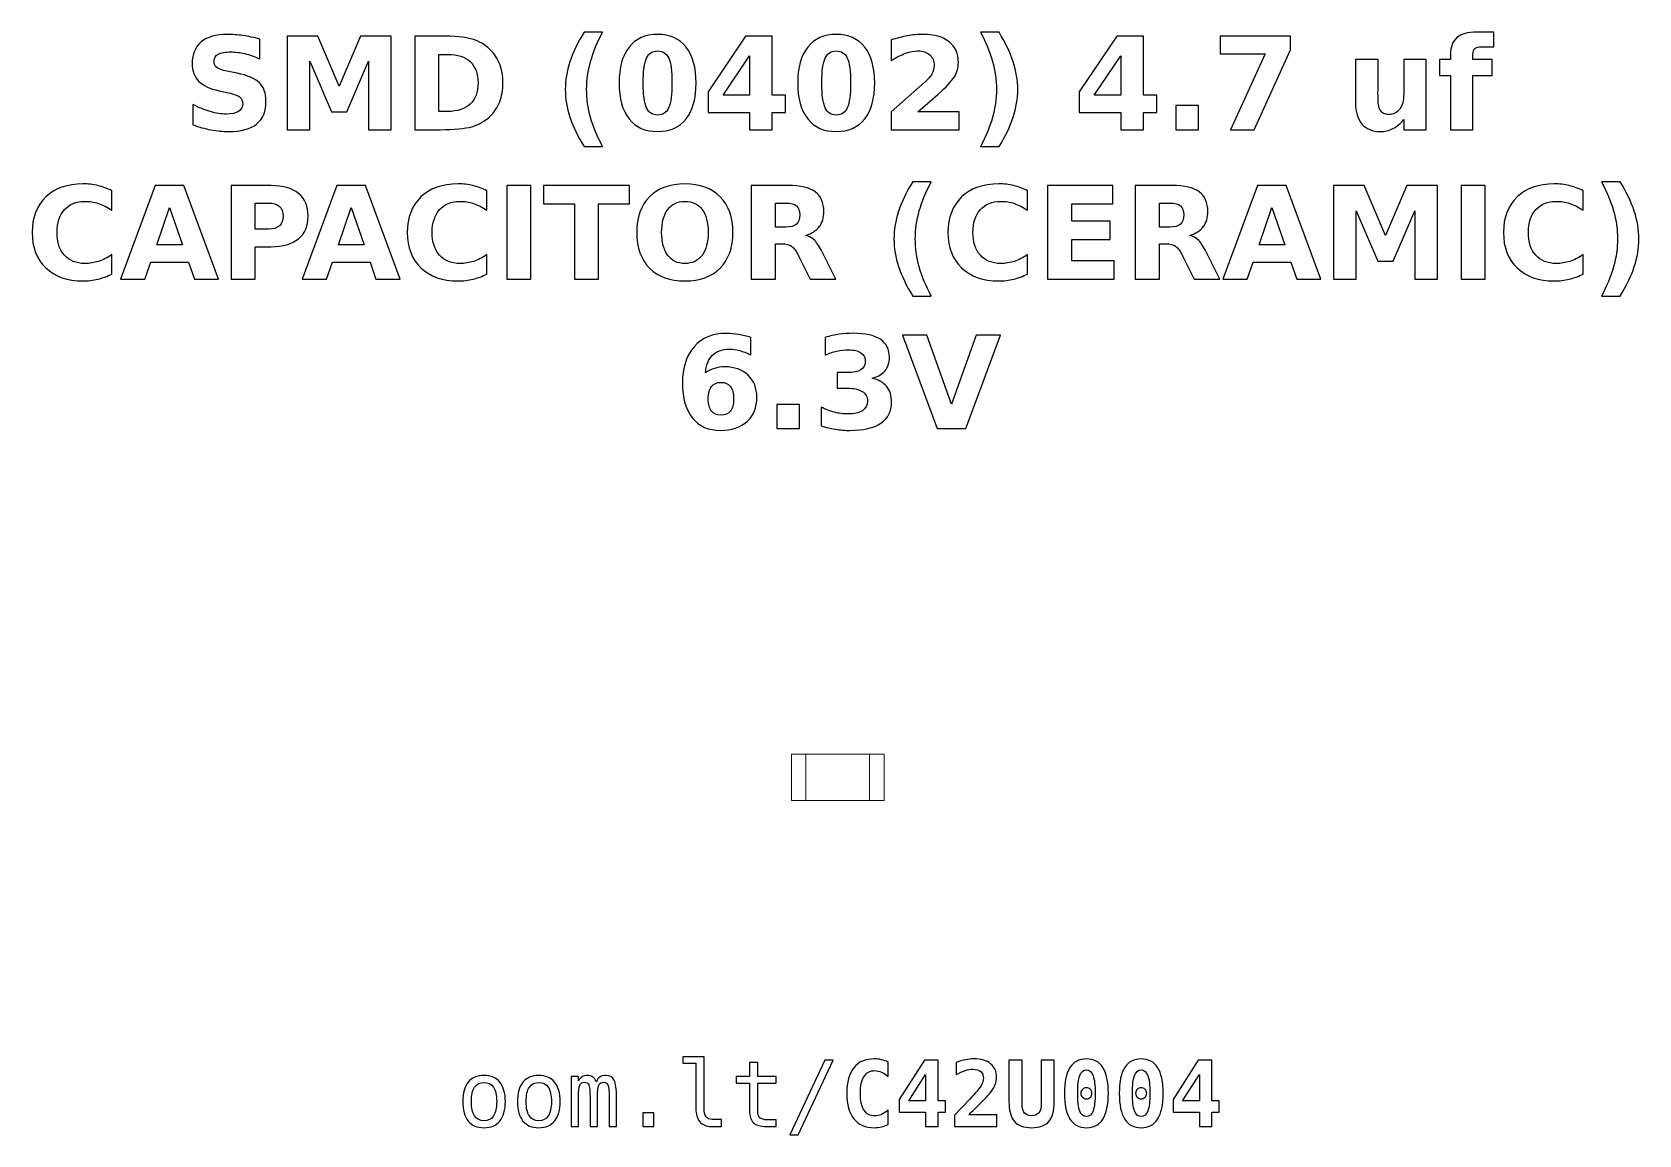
# Model space of a CAD drawing. Header units: centimetres. Extents: x -11.39 to -9.62, y -15.24 to -14.03.
import ezdxf

# ---------------------------------------------------------------- set-up
doc = ezdxf.new("R2010")
doc.units = ezdxf.units.CM
doc.header["$MEASUREMENT"] = 0
doc.layers.add('Layer 1', color=7, linetype='Continuous')

msp = doc.modelspace()

# ---------------------------------------------------------------- linework, layer by layer
at = {"layer": 'Layer 1', "color": 7, "lineweight": 9}
for points in [[(-10.5508, -14.8754), (-10.4492, -14.8754), (-10.4492, -14.8246), (-10.5508, -14.8246), (-10.5508, -14.8754)], [(-10.535, -14.8754), (-10.465, -14.8754), (-10.465, -14.8246), (-10.535, -14.8246), (-10.535, -14.8754)]]:
    msp.add_lwpolyline(points, close=True, dxfattribs=at)
at = {"layer": 'Layer 1', "color": 250}
for points, knots in [([(-11.13551, -14.03859), (-11.13551, -14.03859), (-11.13551, -14.06034), (-11.13551, -14.06034), (-11.13551, -14.06034), (-11.14116, -14.05782), (-11.14668, -14.05592), (-11.15204, -14.05463), (-11.15204, -14.05463), (-11.15743, -14.05333), (-11.16251, -14.0527), (-11.16728, -14.0527), (-11.16728, -14.0527), (-11.17361, -14.0527), (-11.17831, -14.05357), (-11.18135, -14.05531), (-11.18135, -14.05531), (-11.18438, -14.05707), (-11.18589, -14.05978), (-11.18589, -14.06345), (-11.18589, -14.06345), (-11.18589, -14.0662), (-11.18488, -14.06836), (-11.18283, -14.06989), (-11.18283, -14.06989), (-11.18078, -14.07142), (-11.17707, -14.07276), (-11.17168, -14.07386), (-11.17168, -14.07386), (-11.17168, -14.07386), (-11.16039, -14.07612), (-11.16039, -14.07612), (-11.16039, -14.07612), (-11.14894, -14.07843), (-11.14083, -14.08191), (-11.13601, -14.08661), (-11.13601, -14.08661), (-11.13118, -14.09129), (-11.12876, -14.09795), (-11.12876, -14.10658), (-11.12876, -14.10658), (-11.12876, -14.11794), (-11.13212, -14.12638), (-11.13885, -14.13191), (-11.13885, -14.13191), (-11.14558, -14.13743), (-11.15585, -14.14021), (-11.16968, -14.14021), (-11.16968, -14.14021), (-11.17622, -14.14021), (-11.18276, -14.1396), (-11.18932, -14.13835), (-11.18932, -14.13835), (-11.19588, -14.1371), (-11.20247, -14.13527), (-11.20903, -14.13285), (-11.20903, -14.13285), (-11.20903, -14.13285), (-11.20903, -14.11046), (-11.20903, -14.11046), (-11.20903, -14.11046), (-11.20247, -14.11394), (-11.19612, -14.11657), (-11.18998, -14.11834), (-11.18998, -14.11834), (-11.18384, -14.1201), (-11.17794, -14.12099), (-11.17225, -14.12099), (-11.17225, -14.12099), (-11.16646, -14.12099), (-11.16202, -14.12003), (-11.15894, -14.1181), (-11.15894, -14.1181), (-11.15585, -14.11617), (-11.15433, -14.11342), (-11.15433, -14.10982), (-11.15433, -14.10982), (-11.15433, -14.10662), (-11.15536, -14.10413), (-11.15745, -14.10239), (-11.15745, -14.10239), (-11.15955, -14.10065), (-11.16371, -14.09908), (-11.16997, -14.09771), (-11.16997, -14.09771), (-11.16997, -14.09771), (-11.18024, -14.09543), (-11.18024, -14.09543), (-11.18024, -14.09543), (-11.19052, -14.09322), (-11.19805, -14.08972), (-11.2028, -14.08489), (-11.2028, -14.08489), (-11.20755, -14.08007), (-11.20992, -14.07356), (-11.20992, -14.0654), (-11.20992, -14.0654), (-11.20992, -14.05514), (-11.20661, -14.04726), (-11.2, -14.04176), (-11.2, -14.04176), (-11.19339, -14.03623), (-11.18389, -14.03348), (-11.17147, -14.03348), (-11.17147, -14.03348), (-11.16583, -14.03348), (-11.16002, -14.03391), (-11.15404, -14.03475), (-11.15404, -14.03475), (-11.14807, -14.0356), (-11.14189, -14.03687), (-11.13551, -14.03859)], [0, 0, 0, 0, 0.0357143, 0.0357143, 0.0357143, 0.0357143, 0.0714286, 0.0714286, 0.0714286, 0.0714286, 0.1071429, 0.1071429, 0.1071429, 0.1071429, 0.1428571, 0.1428571, 0.1428571, 0.1428571, 0.1785714, 0.1785714, 0.1785714, 0.1785714, 0.2142857, 0.2142857, 0.2142857, 0.2142857, 0.25, 0.25, 0.25, 0.25, 0.2857143, 0.2857143, 0.2857143, 0.2857143, 0.3214286, 0.3214286, 0.3214286, 0.3214286, 0.3571429, 0.3571429, 0.3571429, 0.3571429, 0.3928571, 0.3928571, 0.3928571, 0.3928571, 0.4285714, 0.4285714, 0.4285714, 0.4285714, 0.4642857, 0.4642857, 0.4642857, 0.4642857, 0.5, 0.5, 0.5, 0.5, 0.5357143, 0.5357143, 0.5357143, 0.5357143, 0.5714286, 0.5714286, 0.5714286, 0.5714286, 0.6071429, 0.6071429, 0.6071429, 0.6071429, 0.6428571, 0.6428571, 0.6428571, 0.6428571, 0.6785714, 0.6785714, 0.6785714, 0.6785714, 0.7142857, 0.7142857, 0.7142857, 0.7142857, 0.75, 0.75, 0.75, 0.75, 0.7857143, 0.7857143, 0.7857143, 0.7857143, 0.8214286, 0.8214286, 0.8214286, 0.8214286, 0.8571429, 0.8571429, 0.8571429, 0.8571429, 0.8928571, 0.8928571, 0.8928571, 0.8928571, 0.9285714, 0.9285714, 0.9285714, 0.9285714, 0.9642857, 0.9642857, 0.9642857, 0.9642857, 1, 1, 1, 1]), ([(-11.10548, -14.03534), (-11.10548, -14.03534), (-11.07173, -14.03534), (-11.07173, -14.03534), (-11.07173, -14.03534), (-11.07173, -14.03534), (-11.04828, -14.0904), (-11.04828, -14.0904), (-11.04828, -14.0904), (-11.04828, -14.0904), (-11.02472, -14.03534), (-11.02472, -14.03534), (-11.02472, -14.03534), (-11.02472, -14.03534), (-10.99104, -14.03534), (-10.99104, -14.03534), (-10.99104, -14.03534), (-10.99104, -14.03534), (-10.99104, -14.13821), (-10.99104, -14.13821), (-10.99104, -14.13821), (-10.99104, -14.13821), (-11.01611, -14.13821), (-11.01611, -14.13821), (-11.01611, -14.13821), (-11.01611, -14.13821), (-11.01611, -14.06297), (-11.01611, -14.06297), (-11.01611, -14.06297), (-11.01611, -14.06297), (-11.03982, -14.11843), (-11.03982, -14.11843), (-11.03982, -14.11843), (-11.03982, -14.11843), (-11.05663, -14.11843), (-11.05663, -14.11843), (-11.05663, -14.11843), (-11.05663, -14.11843), (-11.08034, -14.06297), (-11.08034, -14.06297), (-11.08034, -14.06297), (-11.08034, -14.06297), (-11.08034, -14.13821), (-11.08034, -14.13821), (-11.08034, -14.13821), (-11.08034, -14.13821), (-11.10548, -14.13821), (-11.10548, -14.13821), (-11.10548, -14.13821), (-11.10548, -14.13821), (-11.10548, -14.03534), (-11.10548, -14.03534)], [0, 0, 0, 0, 0.0769231, 0.0769231, 0.0769231, 0.0769231, 0.1538462, 0.1538462, 0.1538462, 0.1538462, 0.2307692, 0.2307692, 0.2307692, 0.2307692, 0.3076923, 0.3076923, 0.3076923, 0.3076923, 0.3846154, 0.3846154, 0.3846154, 0.3846154, 0.4615385, 0.4615385, 0.4615385, 0.4615385, 0.5384615, 0.5384615, 0.5384615, 0.5384615, 0.6153846, 0.6153846, 0.6153846, 0.6153846, 0.6923077, 0.6923077, 0.6923077, 0.6923077, 0.7692308, 0.7692308, 0.7692308, 0.7692308, 0.8461538, 0.8461538, 0.8461538, 0.8461538, 0.9230769, 0.9230769, 0.9230769, 0.9230769, 1, 1, 1, 1]), ([(-10.96505, -14.03534), (-10.96505, -14.03534), (-10.93706, -14.03534), (-10.93706, -14.03534), (-10.93706, -14.03534), (-10.92145, -14.03534), (-10.90983, -14.03645), (-10.90219, -14.03868), (-10.90219, -14.03868), (-10.89454, -14.04091), (-10.88798, -14.04468), (-10.8825, -14.05002), (-10.8825, -14.05002), (-10.87768, -14.05465), (-10.87411, -14.06001), (-10.87175, -14.06608), (-10.87175, -14.06608), (-10.86943, -14.07212), (-10.86825, -14.07899), (-10.86825, -14.08668), (-10.86825, -14.08668), (-10.86825, -14.09444), (-10.86943, -14.10136), (-10.87175, -14.10745), (-10.87175, -14.10745), (-10.87411, -14.11354), (-10.87768, -14.1189), (-10.8825, -14.12353), (-10.8825, -14.12353), (-10.88803, -14.12887), (-10.89464, -14.13264), (-10.90235, -14.13487), (-10.90235, -14.13487), (-10.91007, -14.1371), (-10.92164, -14.13821), (-10.93706, -14.13821), (-10.93706, -14.13821), (-10.93706, -14.13821), (-10.96505, -14.13821), (-10.96505, -14.13821), (-10.96505, -14.13821), (-10.96505, -14.13821), (-10.96505, -14.03534), (-10.96505, -14.03534)], [0, 0, 0, 0, 0.0909091, 0.0909091, 0.0909091, 0.0909091, 0.1818182, 0.1818182, 0.1818182, 0.1818182, 0.2727273, 0.2727273, 0.2727273, 0.2727273, 0.3636364, 0.3636364, 0.3636364, 0.3636364, 0.4545455, 0.4545455, 0.4545455, 0.4545455, 0.5454545, 0.5454545, 0.5454545, 0.5454545, 0.6363636, 0.6363636, 0.6363636, 0.6363636, 0.7272727, 0.7272727, 0.7272727, 0.7272727, 0.8181818, 0.8181818, 0.8181818, 0.8181818, 0.9090909, 0.9090909, 0.9090909, 0.9090909, 1, 1, 1, 1]), ([(-10.75856, -14.15681), (-10.75856, -14.15681), (-10.77902, -14.15681), (-10.77902, -14.15681), (-10.77902, -14.15681), (-10.78605, -14.14548), (-10.79125, -14.13468), (-10.79459, -14.12445), (-10.79459, -14.12445), (-10.79795, -14.11424), (-10.79962, -14.10411), (-10.79962, -14.09404), (-10.79962, -14.09404), (-10.79962, -14.08398), (-10.79793, -14.07379), (-10.79457, -14.06349), (-10.79457, -14.06349), (-10.79118, -14.05317), (-10.78601, -14.0424), (-10.77902, -14.03113), (-10.77902, -14.03113), (-10.77902, -14.03113), (-10.75856, -14.03113), (-10.75856, -14.03113), (-10.75856, -14.03113), (-10.76444, -14.04202), (-10.76884, -14.05267), (-10.77178, -14.06307), (-10.77178, -14.06307), (-10.77472, -14.07346), (-10.7762, -14.08374), (-10.7762, -14.0939), (-10.7762, -14.0939), (-10.7762, -14.10406), (-10.77474, -14.11434), (-10.77183, -14.12478), (-10.77183, -14.12478), (-10.76891, -14.1352), (-10.76449, -14.14588), (-10.75856, -14.15681)], [0, 0, 0, 0, 0.1, 0.1, 0.1, 0.1, 0.2, 0.2, 0.2, 0.2, 0.3, 0.3, 0.3, 0.3, 0.4, 0.4, 0.4, 0.4, 0.5, 0.5, 0.5, 0.5, 0.6, 0.6, 0.6, 0.6, 0.7, 0.7, 0.7, 0.7, 0.8, 0.8, 0.8, 0.8, 0.9, 0.9, 0.9, 0.9, 1, 1, 1, 1]), ([(-10.65583, -14.08687), (-10.65583, -14.10392), (-10.6595, -14.11707), (-10.66686, -14.12633), (-10.66686, -14.12633), (-10.6742, -14.13558), (-10.68464, -14.14021), (-10.69814, -14.14021), (-10.69814, -14.14021), (-10.71169, -14.14021), (-10.72215, -14.13558), (-10.72949, -14.12633), (-10.72949, -14.12633), (-10.73685, -14.11707), (-10.74052, -14.10392), (-10.74052, -14.08687), (-10.74052, -14.08687), (-10.74052, -14.0698), (-10.73685, -14.05662), (-10.72949, -14.04736), (-10.72949, -14.04736), (-10.72215, -14.03812), (-10.71169, -14.03348), (-10.69814, -14.03348), (-10.69814, -14.03348), (-10.68464, -14.03348), (-10.6742, -14.03812), (-10.66686, -14.04736), (-10.66686, -14.04736), (-10.6595, -14.05662), (-10.65583, -14.0698), (-10.65583, -14.08687)], [0, 0, 0, 0, 0.125, 0.125, 0.125, 0.125, 0.25, 0.25, 0.25, 0.25, 0.375, 0.375, 0.375, 0.375, 0.5, 0.5, 0.5, 0.5, 0.625, 0.625, 0.625, 0.625, 0.75, 0.75, 0.75, 0.75, 0.875, 0.875, 0.875, 0.875, 1, 1, 1, 1]), ([(-10.60153, -14.03534), (-10.60153, -14.03534), (-10.57203, -14.03534), (-10.57203, -14.03534), (-10.57203, -14.03534), (-10.57203, -14.03534), (-10.57203, -14.10025), (-10.57203, -14.10025), (-10.57203, -14.10025), (-10.57203, -14.10025), (-10.55736, -14.10025), (-10.55736, -14.10025), (-10.55736, -14.10025), (-10.55736, -14.10025), (-10.55736, -14.11947), (-10.55736, -14.11947), (-10.55736, -14.11947), (-10.55736, -14.11947), (-10.57203, -14.11947), (-10.57203, -14.11947), (-10.57203, -14.11947), (-10.57203, -14.11947), (-10.57203, -14.13821), (-10.57203, -14.13821), (-10.57203, -14.13821), (-10.57203, -14.13821), (-10.5971, -14.13821), (-10.5971, -14.13821), (-10.5971, -14.13821), (-10.5971, -14.13821), (-10.5971, -14.11947), (-10.5971, -14.11947), (-10.5971, -14.11947), (-10.5971, -14.11947), (-10.64273, -14.11947), (-10.64273, -14.11947), (-10.64273, -14.11947), (-10.64273, -14.11947), (-10.64273, -14.09672), (-10.64273, -14.09672), (-10.64273, -14.09672), (-10.64273, -14.09672), (-10.60153, -14.03534), (-10.60153, -14.03534)], [0, 0, 0, 0, 0.0909091, 0.0909091, 0.0909091, 0.0909091, 0.1818182, 0.1818182, 0.1818182, 0.1818182, 0.2727273, 0.2727273, 0.2727273, 0.2727273, 0.3636364, 0.3636364, 0.3636364, 0.3636364, 0.4545455, 0.4545455, 0.4545455, 0.4545455, 0.5454545, 0.5454545, 0.5454545, 0.5454545, 0.6363636, 0.6363636, 0.6363636, 0.6363636, 0.7272727, 0.7272727, 0.7272727, 0.7272727, 0.8181818, 0.8181818, 0.8181818, 0.8181818, 0.9090909, 0.9090909, 0.9090909, 0.9090909, 1, 1, 1, 1]), ([(-10.45945, -14.08687), (-10.45945, -14.10392), (-10.46312, -14.11707), (-10.47048, -14.12633), (-10.47048, -14.12633), (-10.47782, -14.13558), (-10.48826, -14.14021), (-10.50176, -14.14021), (-10.50176, -14.14021), (-10.51531, -14.14021), (-10.52577, -14.13558), (-10.53311, -14.12633), (-10.53311, -14.12633), (-10.54047, -14.11707), (-10.54414, -14.10392), (-10.54414, -14.08687), (-10.54414, -14.08687), (-10.54414, -14.0698), (-10.54047, -14.05662), (-10.53311, -14.04736), (-10.53311, -14.04736), (-10.52577, -14.03812), (-10.51531, -14.03348), (-10.50176, -14.03348), (-10.50176, -14.03348), (-10.48826, -14.03348), (-10.47782, -14.03812), (-10.47048, -14.04736), (-10.47048, -14.04736), (-10.46312, -14.05662), (-10.45945, -14.0698), (-10.45945, -14.08687)], [0, 0, 0, 0, 0.125, 0.125, 0.125, 0.125, 0.25, 0.25, 0.25, 0.25, 0.375, 0.375, 0.375, 0.375, 0.5, 0.5, 0.5, 0.5, 0.625, 0.625, 0.625, 0.625, 0.75, 0.75, 0.75, 0.75, 0.875, 0.875, 0.875, 0.875, 1, 1, 1, 1]), ([(-10.41204, -14.11871), (-10.41204, -14.11871), (-10.36676, -14.11871), (-10.36676, -14.11871), (-10.36676, -14.11871), (-10.36676, -14.11871), (-10.36676, -14.13821), (-10.36676, -14.13821), (-10.36676, -14.13821), (-10.36676, -14.13821), (-10.44153, -14.13821), (-10.44153, -14.13821), (-10.44153, -14.13821), (-10.44153, -14.13821), (-10.44153, -14.11871), (-10.44153, -14.11871), (-10.44153, -14.11871), (-10.44153, -14.11871), (-10.40397, -14.08558), (-10.40397, -14.08558), (-10.40397, -14.08558), (-10.40061, -14.08254), (-10.39814, -14.07958), (-10.39654, -14.07669), (-10.39654, -14.07669), (-10.39492, -14.07379), (-10.39412, -14.07078), (-10.39412, -14.06765), (-10.39412, -14.06765), (-10.39412, -14.06283), (-10.39574, -14.05895), (-10.39898, -14.05601), (-10.39898, -14.05601), (-10.40221, -14.05307), (-10.40651, -14.05162), (-10.4119, -14.05162), (-10.4119, -14.05162), (-10.41603, -14.05162), (-10.42055, -14.05251), (-10.42547, -14.05427), (-10.42547, -14.05427), (-10.43038, -14.05604), (-10.43565, -14.05867), (-10.44125, -14.06215), (-10.44125, -14.06215), (-10.44125, -14.06215), (-10.44125, -14.03955), (-10.44125, -14.03955), (-10.44125, -14.03955), (-10.43527, -14.03758), (-10.42937, -14.03607), (-10.42354, -14.03504), (-10.42354, -14.03504), (-10.4177, -14.034), (-10.41199, -14.03348), (-10.40637, -14.03348), (-10.40637, -14.03348), (-10.39407, -14.03348), (-10.3845, -14.03619), (-10.37768, -14.04162), (-10.37768, -14.04162), (-10.37086, -14.04703), (-10.36745, -14.05458), (-10.36745, -14.06429), (-10.36745, -14.06429), (-10.36745, -14.06989), (-10.3689, -14.07511), (-10.3718, -14.07996), (-10.3718, -14.07996), (-10.37469, -14.0848), (-10.38078, -14.09129), (-10.39005, -14.09943), (-10.39005, -14.09943), (-10.39005, -14.09943), (-10.41204, -14.11871), (-10.41204, -14.11871)], [0, 0, 0, 0, 0.0526316, 0.0526316, 0.0526316, 0.0526316, 0.1052632, 0.1052632, 0.1052632, 0.1052632, 0.1578947, 0.1578947, 0.1578947, 0.1578947, 0.2105263, 0.2105263, 0.2105263, 0.2105263, 0.2631579, 0.2631579, 0.2631579, 0.2631579, 0.3157895, 0.3157895, 0.3157895, 0.3157895, 0.3684211, 0.3684211, 0.3684211, 0.3684211, 0.4210526, 0.4210526, 0.4210526, 0.4210526, 0.4736842, 0.4736842, 0.4736842, 0.4736842, 0.5263158, 0.5263158, 0.5263158, 0.5263158, 0.5789474, 0.5789474, 0.5789474, 0.5789474, 0.6315789, 0.6315789, 0.6315789, 0.6315789, 0.6842105, 0.6842105, 0.6842105, 0.6842105, 0.7368421, 0.7368421, 0.7368421, 0.7368421, 0.7894737, 0.7894737, 0.7894737, 0.7894737, 0.8421053, 0.8421053, 0.8421053, 0.8421053, 0.8947368, 0.8947368, 0.8947368, 0.8947368, 0.9473684, 0.9473684, 0.9473684, 0.9473684, 1, 1, 1, 1]), ([(-10.34322, -14.15681), (-10.33734, -14.14588), (-10.33292, -14.1352), (-10.32998, -14.12478), (-10.32998, -14.12478), (-10.32704, -14.11434), (-10.32558, -14.10406), (-10.32558, -14.0939), (-10.32558, -14.0939), (-10.32558, -14.08374), (-10.32704, -14.07346), (-10.32998, -14.06307), (-10.32998, -14.06307), (-10.33292, -14.05267), (-10.33734, -14.04202), (-10.34322, -14.03113), (-10.34322, -14.03113), (-10.34322, -14.03113), (-10.32276, -14.03113), (-10.32276, -14.03113), (-10.32276, -14.03113), (-10.31578, -14.0424), (-10.3106, -14.05317), (-10.30721, -14.06349), (-10.30721, -14.06349), (-10.30385, -14.07379), (-10.30216, -14.08398), (-10.30216, -14.09404), (-10.30216, -14.09404), (-10.30216, -14.10411), (-10.30383, -14.11424), (-10.30719, -14.12445), (-10.30719, -14.12445), (-10.31053, -14.13468), (-10.31573, -14.14548), (-10.32276, -14.15681), (-10.32276, -14.15681), (-10.32276, -14.15681), (-10.34322, -14.15681), (-10.34322, -14.15681)], [0, 0, 0, 0, 0.1, 0.1, 0.1, 0.1, 0.2, 0.2, 0.2, 0.2, 0.3, 0.3, 0.3, 0.3, 0.4, 0.4, 0.4, 0.4, 0.5, 0.5, 0.5, 0.5, 0.6, 0.6, 0.6, 0.6, 0.7, 0.7, 0.7, 0.7, 0.8, 0.8, 0.8, 0.8, 0.9, 0.9, 0.9, 0.9, 1, 1, 1, 1]), ([(-10.19334, -14.03534), (-10.19334, -14.03534), (-10.16384, -14.03534), (-10.16384, -14.03534), (-10.16384, -14.03534), (-10.16384, -14.03534), (-10.16384, -14.10025), (-10.16384, -14.10025), (-10.16384, -14.10025), (-10.16384, -14.10025), (-10.14917, -14.10025), (-10.14917, -14.10025), (-10.14917, -14.10025), (-10.14917, -14.10025), (-10.14917, -14.11947), (-10.14917, -14.11947), (-10.14917, -14.11947), (-10.14917, -14.11947), (-10.16384, -14.11947), (-10.16384, -14.11947), (-10.16384, -14.11947), (-10.16384, -14.11947), (-10.16384, -14.13821), (-10.16384, -14.13821), (-10.16384, -14.13821), (-10.16384, -14.13821), (-10.18891, -14.13821), (-10.18891, -14.13821), (-10.18891, -14.13821), (-10.18891, -14.13821), (-10.18891, -14.11947), (-10.18891, -14.11947), (-10.18891, -14.11947), (-10.18891, -14.11947), (-10.23454, -14.11947), (-10.23454, -14.11947), (-10.23454, -14.11947), (-10.23454, -14.11947), (-10.23454, -14.09672), (-10.23454, -14.09672), (-10.23454, -14.09672), (-10.23454, -14.09672), (-10.19334, -14.03534), (-10.19334, -14.03534)], [0, 0, 0, 0, 0.0909091, 0.0909091, 0.0909091, 0.0909091, 0.1818182, 0.1818182, 0.1818182, 0.1818182, 0.2727273, 0.2727273, 0.2727273, 0.2727273, 0.3636364, 0.3636364, 0.3636364, 0.3636364, 0.4545455, 0.4545455, 0.4545455, 0.4545455, 0.5454545, 0.5454545, 0.5454545, 0.5454545, 0.6363636, 0.6363636, 0.6363636, 0.6363636, 0.7272727, 0.7272727, 0.7272727, 0.7272727, 0.8181818, 0.8181818, 0.8181818, 0.8181818, 0.9090909, 0.9090909, 0.9090909, 0.9090909, 1, 1, 1, 1]), ([(-10.07967, -14.03534), (-10.07967, -14.03534), (-10.00215, -14.03534), (-10.00215, -14.03534), (-10.00215, -14.03534), (-10.00215, -14.03534), (-10.00215, -14.0503), (-10.00215, -14.0503), (-10.00215, -14.0503), (-10.00215, -14.0503), (-10.04225, -14.13821), (-10.04225, -14.13821), (-10.04225, -14.13821), (-10.04225, -14.13821), (-10.0681, -14.13821), (-10.0681, -14.13821), (-10.0681, -14.13821), (-10.0681, -14.13821), (-10.03012, -14.05484), (-10.03012, -14.05484), (-10.03012, -14.05484), (-10.03012, -14.05484), (-10.07967, -14.05484), (-10.07967, -14.05484), (-10.07967, -14.05484), (-10.07967, -14.05484), (-10.07967, -14.03534), (-10.07967, -14.03534)], [0, 0, 0, 0, 0.1428571, 0.1428571, 0.1428571, 0.1428571, 0.2857143, 0.2857143, 0.2857143, 0.2857143, 0.4285714, 0.4285714, 0.4285714, 0.4285714, 0.5714286, 0.5714286, 0.5714286, 0.5714286, 0.7142857, 0.7142857, 0.7142857, 0.7142857, 0.8571429, 0.8571429, 0.8571429, 0.8571429, 1, 1, 1, 1]), ([(-9.77868, -14.03099), (-9.77868, -14.03099), (-9.77868, -14.04717), (-9.77868, -14.04717), (-9.77868, -14.04717), (-9.77868, -14.04717), (-9.79234, -14.04717), (-9.79234, -14.04717), (-9.79234, -14.04717), (-9.79582, -14.04717), (-9.79827, -14.04781), (-9.79963, -14.04908), (-9.79963, -14.04908), (-9.80102, -14.05035), (-9.8017, -14.05253), (-9.8017, -14.05566), (-9.8017, -14.05566), (-9.8017, -14.05566), (-9.8017, -14.06105), (-9.8017, -14.06105), (-9.8017, -14.06105), (-9.8017, -14.06105), (-9.78063, -14.06105), (-9.78063, -14.06105), (-9.78063, -14.06105), (-9.78063, -14.06105), (-9.78063, -14.07869), (-9.78063, -14.07869), (-9.78063, -14.07869), (-9.78063, -14.07869), (-9.8017, -14.07869), (-9.8017, -14.07869), (-9.8017, -14.07869), (-9.8017, -14.07869), (-9.8017, -14.13821), (-9.8017, -14.13821), (-9.8017, -14.13821), (-9.8017, -14.13821), (-9.82637, -14.13821), (-9.82637, -14.13821), (-9.82637, -14.13821), (-9.82637, -14.13821), (-9.82637, -14.07869), (-9.82637, -14.07869), (-9.82637, -14.07869), (-9.82637, -14.07869), (-9.83863, -14.07869), (-9.83863, -14.07869), (-9.83863, -14.07869), (-9.83863, -14.07869), (-9.83863, -14.06105), (-9.83863, -14.06105), (-9.83863, -14.06105), (-9.83863, -14.06105), (-9.82637, -14.06105), (-9.82637, -14.06105), (-9.82637, -14.06105), (-9.82637, -14.06105), (-9.82637, -14.05566), (-9.82637, -14.05566), (-9.82637, -14.05566), (-9.82637, -14.04726), (-9.82402, -14.04103), (-9.81934, -14.03701), (-9.81934, -14.03701), (-9.81466, -14.03299), (-9.80739, -14.03099), (-9.79756, -14.03099), (-9.79756, -14.03099), (-9.79756, -14.03099), (-9.77868, -14.03099), (-9.77868, -14.03099)], [0, 0, 0, 0, 0.0555556, 0.0555556, 0.0555556, 0.0555556, 0.1111111, 0.1111111, 0.1111111, 0.1111111, 0.1666667, 0.1666667, 0.1666667, 0.1666667, 0.2222222, 0.2222222, 0.2222222, 0.2222222, 0.2777778, 0.2777778, 0.2777778, 0.2777778, 0.3333333, 0.3333333, 0.3333333, 0.3333333, 0.3888889, 0.3888889, 0.3888889, 0.3888889, 0.4444444, 0.4444444, 0.4444444, 0.4444444, 0.5, 0.5, 0.5, 0.5, 0.5555556, 0.5555556, 0.5555556, 0.5555556, 0.6111111, 0.6111111, 0.6111111, 0.6111111, 0.6666667, 0.6666667, 0.6666667, 0.6666667, 0.7222222, 0.7222222, 0.7222222, 0.7222222, 0.7777778, 0.7777778, 0.7777778, 0.7777778, 0.8333333, 0.8333333, 0.8333333, 0.8333333, 0.8888889, 0.8888889, 0.8888889, 0.8888889, 0.9444444, 0.9444444, 0.9444444, 0.9444444, 1, 1, 1, 1]), ([(-10.93852, -14.0554), (-10.93852, -14.0554), (-10.93852, -14.11815), (-10.93852, -14.11815), (-10.93852, -14.11815), (-10.93852, -14.11815), (-10.92902, -14.11815), (-10.92902, -14.11815), (-10.92902, -14.11815), (-10.91818, -14.11815), (-10.9099, -14.11547), (-10.90419, -14.11008), (-10.90419, -14.11008), (-10.89847, -14.10472), (-10.8956, -14.09691), (-10.8956, -14.08668), (-10.8956, -14.08668), (-10.8956, -14.07647), (-10.89845, -14.06871), (-10.90414, -14.0634), (-10.90414, -14.0634), (-10.90983, -14.05806), (-10.91813, -14.0554), (-10.92902, -14.0554), (-10.92902, -14.0554), (-10.92902, -14.0554), (-10.93852, -14.0554), (-10.93852, -14.0554)], [0, 0, 0, 0, 0.1428571, 0.1428571, 0.1428571, 0.1428571, 0.2857143, 0.2857143, 0.2857143, 0.2857143, 0.4285714, 0.4285714, 0.4285714, 0.4285714, 0.5714286, 0.5714286, 0.5714286, 0.5714286, 0.7142857, 0.7142857, 0.7142857, 0.7142857, 0.8571429, 0.8571429, 0.8571429, 0.8571429, 1, 1, 1, 1]), ([(-10.68236, -14.08668), (-10.68236, -14.07382), (-10.68356, -14.06476), (-10.68598, -14.05949), (-10.68598, -14.05949), (-10.68838, -14.05425), (-10.69245, -14.05162), (-10.69814, -14.05162), (-10.69814, -14.05162), (-10.70383, -14.05162), (-10.7079, -14.05425), (-10.71035, -14.05949), (-10.71035, -14.05949), (-10.71277, -14.06476), (-10.71399, -14.07382), (-10.71399, -14.08668), (-10.71399, -14.08668), (-10.71399, -14.09966), (-10.71277, -14.10884), (-10.71035, -14.11415), (-10.71035, -14.11415), (-10.7079, -14.11949), (-10.70383, -14.12215), (-10.69814, -14.12215), (-10.69814, -14.12215), (-10.6925, -14.12215), (-10.68845, -14.11949), (-10.686, -14.11415), (-10.686, -14.11415), (-10.68358, -14.10884), (-10.68236, -14.09966), (-10.68236, -14.08668)], [0, 0, 0, 0, 0.125, 0.125, 0.125, 0.125, 0.25, 0.25, 0.25, 0.25, 0.375, 0.375, 0.375, 0.375, 0.5, 0.5, 0.5, 0.5, 0.625, 0.625, 0.625, 0.625, 0.75, 0.75, 0.75, 0.75, 0.875, 0.875, 0.875, 0.875, 1, 1, 1, 1]), ([(-10.5971, -14.05719), (-10.5971, -14.05719), (-10.6262, -14.10025), (-10.6262, -14.10025), (-10.6262, -14.10025), (-10.6262, -14.10025), (-10.5971, -14.10025), (-10.5971, -14.10025), (-10.5971, -14.10025), (-10.5971, -14.10025), (-10.5971, -14.05719), (-10.5971, -14.05719)], [0, 0, 0, 0, 0.3333333, 0.3333333, 0.3333333, 0.3333333, 0.6666667, 0.6666667, 0.6666667, 0.6666667, 1, 1, 1, 1]), ([(-10.48598, -14.08668), (-10.48598, -14.07382), (-10.48718, -14.06476), (-10.4896, -14.05949), (-10.4896, -14.05949), (-10.492, -14.05425), (-10.49607, -14.05162), (-10.50176, -14.05162), (-10.50176, -14.05162), (-10.50745, -14.05162), (-10.51152, -14.05425), (-10.51397, -14.05949), (-10.51397, -14.05949), (-10.51639, -14.06476), (-10.51761, -14.07382), (-10.51761, -14.08668), (-10.51761, -14.08668), (-10.51761, -14.09966), (-10.51639, -14.10884), (-10.51397, -14.11415), (-10.51397, -14.11415), (-10.51152, -14.11949), (-10.50745, -14.12215), (-10.50176, -14.12215), (-10.50176, -14.12215), (-10.49612, -14.12215), (-10.49207, -14.11949), (-10.48962, -14.11415), (-10.48962, -14.11415), (-10.4872, -14.10884), (-10.48598, -14.09966), (-10.48598, -14.08668)], [0, 0, 0, 0, 0.125, 0.125, 0.125, 0.125, 0.25, 0.25, 0.25, 0.25, 0.375, 0.375, 0.375, 0.375, 0.5, 0.5, 0.5, 0.5, 0.625, 0.625, 0.625, 0.625, 0.75, 0.75, 0.75, 0.75, 0.875, 0.875, 0.875, 0.875, 1, 1, 1, 1]), ([(-10.18891, -14.05719), (-10.18891, -14.05719), (-10.21801, -14.10025), (-10.21801, -14.10025), (-10.21801, -14.10025), (-10.21801, -14.10025), (-10.18891, -14.10025), (-10.18891, -14.10025), (-10.18891, -14.10025), (-10.18891, -14.10025), (-10.18891, -14.05719), (-10.18891, -14.05719)], [0, 0, 0, 0, 0.3333333, 0.3333333, 0.3333333, 0.3333333, 0.6666667, 0.6666667, 0.6666667, 0.6666667, 1, 1, 1, 1]), ([(-9.93075, -14.10818), (-9.93075, -14.10818), (-9.93075, -14.06105), (-9.93075, -14.06105), (-9.93075, -14.06105), (-9.93075, -14.06105), (-9.90594, -14.06105), (-9.90594, -14.06105), (-9.90594, -14.06105), (-9.90594, -14.06105), (-9.90594, -14.06876), (-9.90594, -14.06876), (-9.90594, -14.06876), (-9.90594, -14.07295), (-9.90596, -14.07819), (-9.90601, -14.08449), (-9.90601, -14.08449), (-9.90606, -14.09082), (-9.90608, -14.09503), (-9.90608, -14.09715), (-9.90608, -14.09715), (-9.90608, -14.10336), (-9.90591, -14.10782), (-9.90559, -14.11055), (-9.90559, -14.11055), (-9.90528, -14.11328), (-9.90472, -14.11526), (-9.90394, -14.1165), (-9.90394, -14.1165), (-9.90293, -14.11813), (-9.90161, -14.11935), (-9.89999, -14.12022), (-9.89999, -14.12022), (-9.89834, -14.12109), (-9.89648, -14.12154), (-9.89437, -14.12154), (-9.89437, -14.12154), (-9.88922, -14.12154), (-9.88517, -14.11956), (-9.88223, -14.11561), (-9.88223, -14.11561), (-9.87929, -14.11166), (-9.87783, -14.10618), (-9.87783, -14.09915), (-9.87783, -14.09915), (-9.87783, -14.09915), (-9.87783, -14.06105), (-9.87783, -14.06105), (-9.87783, -14.06105), (-9.87783, -14.06105), (-9.85316, -14.06105), (-9.85316, -14.06105), (-9.85316, -14.06105), (-9.85316, -14.06105), (-9.85316, -14.13821), (-9.85316, -14.13821), (-9.85316, -14.13821), (-9.85316, -14.13821), (-9.87783, -14.13821), (-9.87783, -14.13821), (-9.87783, -14.13821), (-9.87783, -14.13821), (-9.87783, -14.12704), (-9.87783, -14.12704), (-9.87783, -14.12704), (-9.88155, -14.13155), (-9.8855, -14.13487), (-9.88964, -14.13701), (-9.88964, -14.13701), (-9.8938, -14.13915), (-9.89839, -14.14021), (-9.9034, -14.14021), (-9.9034, -14.14021), (-9.91231, -14.14021), (-9.91908, -14.13748), (-9.92376, -14.132), (-9.92376, -14.132), (-9.92842, -14.12654), (-9.93075, -14.1186), (-9.93075, -14.10818)], [0, 0, 0, 0, 0.05, 0.05, 0.05, 0.05, 0.1, 0.1, 0.1, 0.1, 0.15, 0.15, 0.15, 0.15, 0.2, 0.2, 0.2, 0.2, 0.25, 0.25, 0.25, 0.25, 0.3, 0.3, 0.3, 0.3, 0.35, 0.35, 0.35, 0.35, 0.4, 0.4, 0.4, 0.4, 0.45, 0.45, 0.45, 0.45, 0.5, 0.5, 0.5, 0.5, 0.55, 0.55, 0.55, 0.55, 0.6, 0.6, 0.6, 0.6, 0.65, 0.65, 0.65, 0.65, 0.7, 0.7, 0.7, 0.7, 0.75, 0.75, 0.75, 0.75, 0.8, 0.8, 0.8, 0.8, 0.85, 0.85, 0.85, 0.85, 0.9, 0.9, 0.9, 0.9, 0.95, 0.95, 0.95, 0.95, 1, 1, 1, 1]), ([(-10.12831, -14.11154), (-10.12831, -14.11154), (-10.10349, -14.11154), (-10.10349, -14.11154), (-10.10349, -14.11154), (-10.10349, -14.11154), (-10.10349, -14.13821), (-10.10349, -14.13821), (-10.10349, -14.13821), (-10.10349, -14.13821), (-10.12831, -14.13821), (-10.12831, -14.13821), (-10.12831, -14.13821), (-10.12831, -14.13821), (-10.12831, -14.11154), (-10.12831, -14.11154)], [0, 0, 0, 0, 0.25, 0.25, 0.25, 0.25, 0.5, 0.5, 0.5, 0.5, 0.75, 0.75, 0.75, 0.75, 1, 1, 1, 1]), ([(-11.29834, -14.29682), (-11.3032, -14.29933), (-11.30828, -14.30124), (-11.31358, -14.30253), (-11.31358, -14.30253), (-11.31884, -14.30382), (-11.32437, -14.30446), (-11.33011, -14.30446), (-11.33011, -14.30446), (-11.34723, -14.30446), (-11.3608, -14.29966), (-11.37082, -14.29009), (-11.37082, -14.29009), (-11.38084, -14.28052), (-11.38585, -14.26754), (-11.38585, -14.25112), (-11.38585, -14.25112), (-11.38585, -14.23468), (-11.38084, -14.22167), (-11.37082, -14.2121), (-11.37082, -14.2121), (-11.3608, -14.20253), (-11.34723, -14.19773), (-11.33011, -14.19773), (-11.33011, -14.19773), (-11.32437, -14.19773), (-11.31884, -14.19837), (-11.31358, -14.19966), (-11.31358, -14.19966), (-11.30828, -14.20095), (-11.3032, -14.20286), (-11.29834, -14.20538), (-11.29834, -14.20538), (-11.29834, -14.20538), (-11.29834, -14.22666), (-11.29834, -14.22666), (-11.29834, -14.22666), (-11.30325, -14.2233), (-11.3081, -14.22085), (-11.31287, -14.2193), (-11.31287, -14.2193), (-11.31764, -14.21772), (-11.32268, -14.21695), (-11.32797, -14.21695), (-11.32797, -14.21695), (-11.33742, -14.21695), (-11.34488, -14.21998), (-11.35029, -14.22605), (-11.35029, -14.22605), (-11.35572, -14.23212), (-11.35843, -14.24047), (-11.35843, -14.25112), (-11.35843, -14.25112), (-11.35843, -14.26175), (-11.35572, -14.27008), (-11.35029, -14.27614), (-11.35029, -14.27614), (-11.34488, -14.28221), (-11.33742, -14.28524), (-11.32797, -14.28524), (-11.32797, -14.28524), (-11.32268, -14.28524), (-11.31764, -14.28447), (-11.31287, -14.28289), (-11.31287, -14.28289), (-11.3081, -14.28134), (-11.30325, -14.27889), (-11.29834, -14.27553), (-11.29834, -14.27553), (-11.29834, -14.27553), (-11.29834, -14.29682), (-11.29834, -14.29682)], [0, 0, 0, 0, 0.0555556, 0.0555556, 0.0555556, 0.0555556, 0.1111111, 0.1111111, 0.1111111, 0.1111111, 0.1666667, 0.1666667, 0.1666667, 0.1666667, 0.2222222, 0.2222222, 0.2222222, 0.2222222, 0.2777778, 0.2777778, 0.2777778, 0.2777778, 0.3333333, 0.3333333, 0.3333333, 0.3333333, 0.3888889, 0.3888889, 0.3888889, 0.3888889, 0.4444444, 0.4444444, 0.4444444, 0.4444444, 0.5, 0.5, 0.5, 0.5, 0.5555556, 0.5555556, 0.5555556, 0.5555556, 0.6111111, 0.6111111, 0.6111111, 0.6111111, 0.6666667, 0.6666667, 0.6666667, 0.6666667, 0.7222222, 0.7222222, 0.7222222, 0.7222222, 0.7777778, 0.7777778, 0.7777778, 0.7777778, 0.8333333, 0.8333333, 0.8333333, 0.8333333, 0.8888889, 0.8888889, 0.8888889, 0.8888889, 0.9444444, 0.9444444, 0.9444444, 0.9444444, 1, 1, 1, 1]), ([(-11.21395, -14.28374), (-11.21395, -14.28374), (-11.25544, -14.28374), (-11.25544, -14.28374), (-11.25544, -14.28374), (-11.25544, -14.28374), (-11.26198, -14.30246), (-11.26198, -14.30246), (-11.26198, -14.30246), (-11.26198, -14.30246), (-11.28865, -14.30246), (-11.28865, -14.30246), (-11.28865, -14.30246), (-11.28865, -14.30246), (-11.25055, -14.19959), (-11.25055, -14.19959), (-11.25055, -14.19959), (-11.25055, -14.19959), (-11.21892, -14.19959), (-11.21892, -14.19959), (-11.21892, -14.19959), (-11.21892, -14.19959), (-11.18082, -14.30246), (-11.18082, -14.30246), (-11.18082, -14.30246), (-11.18082, -14.30246), (-11.20749, -14.30246), (-11.20749, -14.30246), (-11.20749, -14.30246), (-11.20749, -14.30246), (-11.21395, -14.28374), (-11.21395, -14.28374)], [0, 0, 0, 0, 0.125, 0.125, 0.125, 0.125, 0.25, 0.25, 0.25, 0.25, 0.375, 0.375, 0.375, 0.375, 0.5, 0.5, 0.5, 0.5, 0.625, 0.625, 0.625, 0.625, 0.75, 0.75, 0.75, 0.75, 0.875, 0.875, 0.875, 0.875, 1, 1, 1, 1]), ([(-11.16715, -14.19959), (-11.16715, -14.19959), (-11.12313, -14.19959), (-11.12313, -14.19959), (-11.12313, -14.19959), (-11.11003, -14.19959), (-11.09998, -14.20251), (-11.09297, -14.20832), (-11.09297, -14.20832), (-11.08597, -14.21413), (-11.08246, -14.2224), (-11.08246, -14.23315), (-11.08246, -14.23315), (-11.08246, -14.24392), (-11.08597, -14.25222), (-11.09297, -14.25803), (-11.09297, -14.25803), (-11.09998, -14.26384), (-11.11003, -14.26676), (-11.12313, -14.26676), (-11.12313, -14.26676), (-11.12313, -14.26676), (-11.14062, -14.26676), (-11.14062, -14.26676), (-11.14062, -14.26676), (-11.14062, -14.26676), (-11.14062, -14.30246), (-11.14062, -14.30246), (-11.14062, -14.30246), (-11.14062, -14.30246), (-11.16715, -14.30246), (-11.16715, -14.30246), (-11.16715, -14.30246), (-11.16715, -14.30246), (-11.16715, -14.19959), (-11.16715, -14.19959)], [0, 0, 0, 0, 0.1111111, 0.1111111, 0.1111111, 0.1111111, 0.2222222, 0.2222222, 0.2222222, 0.2222222, 0.3333333, 0.3333333, 0.3333333, 0.3333333, 0.4444444, 0.4444444, 0.4444444, 0.4444444, 0.5555556, 0.5555556, 0.5555556, 0.5555556, 0.6666667, 0.6666667, 0.6666667, 0.6666667, 0.7777778, 0.7777778, 0.7777778, 0.7777778, 0.8888889, 0.8888889, 0.8888889, 0.8888889, 1, 1, 1, 1]), ([(-11.01428, -14.28374), (-11.01428, -14.28374), (-11.05577, -14.28374), (-11.05577, -14.28374), (-11.05577, -14.28374), (-11.05577, -14.28374), (-11.06231, -14.30246), (-11.06231, -14.30246), (-11.06231, -14.30246), (-11.06231, -14.30246), (-11.08898, -14.30246), (-11.08898, -14.30246), (-11.08898, -14.30246), (-11.08898, -14.30246), (-11.05088, -14.19959), (-11.05088, -14.19959), (-11.05088, -14.19959), (-11.05088, -14.19959), (-11.01925, -14.19959), (-11.01925, -14.19959), (-11.01925, -14.19959), (-11.01925, -14.19959), (-10.98115, -14.30246), (-10.98115, -14.30246), (-10.98115, -14.30246), (-10.98115, -14.30246), (-11.00782, -14.30246), (-11.00782, -14.30246), (-11.00782, -14.30246), (-11.00782, -14.30246), (-11.01428, -14.28374), (-11.01428, -14.28374)], [0, 0, 0, 0, 0.125, 0.125, 0.125, 0.125, 0.25, 0.25, 0.25, 0.25, 0.375, 0.375, 0.375, 0.375, 0.5, 0.5, 0.5, 0.5, 0.625, 0.625, 0.625, 0.625, 0.75, 0.75, 0.75, 0.75, 0.875, 0.875, 0.875, 0.875, 1, 1, 1, 1]), ([(-10.8859, -14.29682), (-10.89076, -14.29933), (-10.89584, -14.30124), (-10.90114, -14.30253), (-10.90114, -14.30253), (-10.9064, -14.30382), (-10.91193, -14.30446), (-10.91767, -14.30446), (-10.91767, -14.30446), (-10.93479, -14.30446), (-10.94836, -14.29966), (-10.95838, -14.29009), (-10.95838, -14.29009), (-10.9684, -14.28052), (-10.97341, -14.26754), (-10.97341, -14.25112), (-10.97341, -14.25112), (-10.97341, -14.23468), (-10.9684, -14.22167), (-10.95838, -14.2121), (-10.95838, -14.2121), (-10.94836, -14.20253), (-10.93479, -14.19773), (-10.91767, -14.19773), (-10.91767, -14.19773), (-10.91193, -14.19773), (-10.9064, -14.19837), (-10.90114, -14.19966), (-10.90114, -14.19966), (-10.89584, -14.20095), (-10.89076, -14.20286), (-10.8859, -14.20538), (-10.8859, -14.20538), (-10.8859, -14.20538), (-10.8859, -14.22666), (-10.8859, -14.22666), (-10.8859, -14.22666), (-10.89081, -14.2233), (-10.89566, -14.22085), (-10.90043, -14.2193), (-10.90043, -14.2193), (-10.9052, -14.21772), (-10.91024, -14.21695), (-10.91553, -14.21695), (-10.91553, -14.21695), (-10.92498, -14.21695), (-10.93244, -14.21998), (-10.93785, -14.22605), (-10.93785, -14.22605), (-10.94328, -14.23212), (-10.94599, -14.24047), (-10.94599, -14.25112), (-10.94599, -14.25112), (-10.94599, -14.26175), (-10.94328, -14.27008), (-10.93785, -14.27614), (-10.93785, -14.27614), (-10.93244, -14.28221), (-10.92498, -14.28524), (-10.91553, -14.28524), (-10.91553, -14.28524), (-10.91024, -14.28524), (-10.9052, -14.28447), (-10.90043, -14.28289), (-10.90043, -14.28289), (-10.89566, -14.28134), (-10.89081, -14.27889), (-10.8859, -14.27553), (-10.8859, -14.27553), (-10.8859, -14.27553), (-10.8859, -14.29682), (-10.8859, -14.29682)], [0, 0, 0, 0, 0.0555556, 0.0555556, 0.0555556, 0.0555556, 0.1111111, 0.1111111, 0.1111111, 0.1111111, 0.1666667, 0.1666667, 0.1666667, 0.1666667, 0.2222222, 0.2222222, 0.2222222, 0.2222222, 0.2777778, 0.2777778, 0.2777778, 0.2777778, 0.3333333, 0.3333333, 0.3333333, 0.3333333, 0.3888889, 0.3888889, 0.3888889, 0.3888889, 0.4444444, 0.4444444, 0.4444444, 0.4444444, 0.5, 0.5, 0.5, 0.5, 0.5555556, 0.5555556, 0.5555556, 0.5555556, 0.6111111, 0.6111111, 0.6111111, 0.6111111, 0.6666667, 0.6666667, 0.6666667, 0.6666667, 0.7222222, 0.7222222, 0.7222222, 0.7222222, 0.7777778, 0.7777778, 0.7777778, 0.7777778, 0.8333333, 0.8333333, 0.8333333, 0.8333333, 0.8888889, 0.8888889, 0.8888889, 0.8888889, 0.9444444, 0.9444444, 0.9444444, 0.9444444, 1, 1, 1, 1]), ([(-10.86393, -14.19959), (-10.86393, -14.19959), (-10.8374, -14.19959), (-10.8374, -14.19959), (-10.8374, -14.19959), (-10.8374, -14.19959), (-10.8374, -14.30246), (-10.8374, -14.30246), (-10.8374, -14.30246), (-10.8374, -14.30246), (-10.86393, -14.30246), (-10.86393, -14.30246), (-10.86393, -14.30246), (-10.86393, -14.30246), (-10.86393, -14.19959), (-10.86393, -14.19959)], [0, 0, 0, 0, 0.25, 0.25, 0.25, 0.25, 0.5, 0.5, 0.5, 0.5, 0.75, 0.75, 0.75, 0.75, 1, 1, 1, 1]), ([(-10.82372, -14.19959), (-10.82372, -14.19959), (-10.72892, -14.19959), (-10.72892, -14.19959), (-10.72892, -14.19959), (-10.72892, -14.19959), (-10.72892, -14.21965), (-10.72892, -14.21965), (-10.72892, -14.21965), (-10.72892, -14.21965), (-10.76302, -14.21965), (-10.76302, -14.21965), (-10.76302, -14.21965), (-10.76302, -14.21965), (-10.76302, -14.30246), (-10.76302, -14.30246), (-10.76302, -14.30246), (-10.76302, -14.30246), (-10.78955, -14.30246), (-10.78955, -14.30246), (-10.78955, -14.30246), (-10.78955, -14.30246), (-10.78955, -14.21965), (-10.78955, -14.21965), (-10.78955, -14.21965), (-10.78955, -14.21965), (-10.82372, -14.21965), (-10.82372, -14.21965), (-10.82372, -14.21965), (-10.82372, -14.21965), (-10.82372, -14.19959), (-10.82372, -14.19959)], [0, 0, 0, 0, 0.125, 0.125, 0.125, 0.125, 0.25, 0.25, 0.25, 0.25, 0.375, 0.375, 0.375, 0.375, 0.5, 0.5, 0.5, 0.5, 0.625, 0.625, 0.625, 0.625, 0.75, 0.75, 0.75, 0.75, 0.875, 0.875, 0.875, 0.875, 1, 1, 1, 1]), ([(-10.66819, -14.19773), (-10.65166, -14.19773), (-10.6387, -14.20246), (-10.62934, -14.21194), (-10.62934, -14.21194), (-10.61996, -14.22139), (-10.61528, -14.23444), (-10.61528, -14.25112), (-10.61528, -14.25112), (-10.61528, -14.26775), (-10.61996, -14.2808), (-10.62934, -14.29025), (-10.62934, -14.29025), (-10.6387, -14.29973), (-10.65166, -14.30446), (-10.66819, -14.30446), (-10.66819, -14.30446), (-10.68468, -14.30446), (-10.69761, -14.29973), (-10.70702, -14.29025), (-10.70702, -14.29025), (-10.7164, -14.2808), (-10.72111, -14.26775), (-10.72111, -14.25112), (-10.72111, -14.25112), (-10.72111, -14.23444), (-10.7164, -14.22139), (-10.70702, -14.21194), (-10.70702, -14.21194), (-10.69761, -14.20246), (-10.68468, -14.19773), (-10.66819, -14.19773)], [0, 0, 0, 0, 0.125, 0.125, 0.125, 0.125, 0.25, 0.25, 0.25, 0.25, 0.375, 0.375, 0.375, 0.375, 0.5, 0.5, 0.5, 0.5, 0.625, 0.625, 0.625, 0.625, 0.75, 0.75, 0.75, 0.75, 0.875, 0.875, 0.875, 0.875, 1, 1, 1, 1]), ([(-10.56868, -14.26354), (-10.56868, -14.26354), (-10.56868, -14.30246), (-10.56868, -14.30246), (-10.56868, -14.30246), (-10.56868, -14.30246), (-10.59521, -14.30246), (-10.59521, -14.30246), (-10.59521, -14.30246), (-10.59521, -14.30246), (-10.59521, -14.19959), (-10.59521, -14.19959), (-10.59521, -14.19959), (-10.59521, -14.19959), (-10.55469, -14.19959), (-10.55469, -14.19959), (-10.55469, -14.19959), (-10.54114, -14.19959), (-10.53119, -14.20187), (-10.52489, -14.20641), (-10.52489, -14.20641), (-10.51857, -14.21095), (-10.51541, -14.21815), (-10.51541, -14.22798), (-10.51541, -14.22798), (-10.51541, -14.23477), (-10.51706, -14.24037), (-10.52033, -14.24472), (-10.52033, -14.24472), (-10.52362, -14.2491), (-10.52858, -14.25232), (-10.53519, -14.25437), (-10.53519, -14.25437), (-10.53157, -14.25521), (-10.5283, -14.25707), (-10.52543, -14.25999), (-10.52543, -14.25999), (-10.52256, -14.2629), (-10.51967, -14.26732), (-10.51673, -14.27325), (-10.51673, -14.27325), (-10.51673, -14.27325), (-10.50231, -14.30246), (-10.50231, -14.30246), (-10.50231, -14.30246), (-10.50231, -14.30246), (-10.53058, -14.30246), (-10.53058, -14.30246), (-10.53058, -14.30246), (-10.53058, -14.30246), (-10.54312, -14.2769), (-10.54312, -14.2769), (-10.54312, -14.2769), (-10.54563, -14.27177), (-10.5482, -14.26824), (-10.55081, -14.26636), (-10.55081, -14.26636), (-10.5534, -14.26448), (-10.55685, -14.26354), (-10.56118, -14.26354), (-10.56118, -14.26354), (-10.56118, -14.26354), (-10.56868, -14.26354), (-10.56868, -14.26354)], [0, 0, 0, 0, 0.0625, 0.0625, 0.0625, 0.0625, 0.125, 0.125, 0.125, 0.125, 0.1875, 0.1875, 0.1875, 0.1875, 0.25, 0.25, 0.25, 0.25, 0.3125, 0.3125, 0.3125, 0.3125, 0.375, 0.375, 0.375, 0.375, 0.4375, 0.4375, 0.4375, 0.4375, 0.5, 0.5, 0.5, 0.5, 0.5625, 0.5625, 0.5625, 0.5625, 0.625, 0.625, 0.625, 0.625, 0.6875, 0.6875, 0.6875, 0.6875, 0.75, 0.75, 0.75, 0.75, 0.8125, 0.8125, 0.8125, 0.8125, 0.875, 0.875, 0.875, 0.875, 0.9375, 0.9375, 0.9375, 0.9375, 1, 1, 1, 1]), ([(-10.39719, -14.32106), (-10.39719, -14.32106), (-10.41765, -14.32106), (-10.41765, -14.32106), (-10.41765, -14.32106), (-10.42468, -14.30973), (-10.42988, -14.29893), (-10.43322, -14.2887), (-10.43322, -14.2887), (-10.43658, -14.27849), (-10.43825, -14.26836), (-10.43825, -14.25829), (-10.43825, -14.25829), (-10.43825, -14.24823), (-10.43656, -14.23804), (-10.4332, -14.22774), (-10.4332, -14.22774), (-10.42981, -14.21742), (-10.42464, -14.20665), (-10.41765, -14.19538), (-10.41765, -14.19538), (-10.41765, -14.19538), (-10.39719, -14.19538), (-10.39719, -14.19538), (-10.39719, -14.19538), (-10.40307, -14.20627), (-10.40747, -14.21692), (-10.41041, -14.22732), (-10.41041, -14.22732), (-10.41335, -14.23771), (-10.41483, -14.24799), (-10.41483, -14.25815), (-10.41483, -14.25815), (-10.41483, -14.26831), (-10.41337, -14.27859), (-10.41046, -14.28903), (-10.41046, -14.28903), (-10.40754, -14.29945), (-10.40312, -14.31013), (-10.39719, -14.32106)], [0, 0, 0, 0, 0.1, 0.1, 0.1, 0.1, 0.2, 0.2, 0.2, 0.2, 0.3, 0.3, 0.3, 0.3, 0.4, 0.4, 0.4, 0.4, 0.5, 0.5, 0.5, 0.5, 0.6, 0.6, 0.6, 0.6, 0.7, 0.7, 0.7, 0.7, 0.8, 0.8, 0.8, 0.8, 0.9, 0.9, 0.9, 0.9, 1, 1, 1, 1]), ([(-10.29136, -14.29682), (-10.29622, -14.29933), (-10.3013, -14.30124), (-10.3066, -14.30253), (-10.3066, -14.30253), (-10.31186, -14.30382), (-10.31739, -14.30446), (-10.32313, -14.30446), (-10.32313, -14.30446), (-10.34025, -14.30446), (-10.35382, -14.29966), (-10.36384, -14.29009), (-10.36384, -14.29009), (-10.37386, -14.28052), (-10.37887, -14.26754), (-10.37887, -14.25112), (-10.37887, -14.25112), (-10.37887, -14.23468), (-10.37386, -14.22167), (-10.36384, -14.2121), (-10.36384, -14.2121), (-10.35382, -14.20253), (-10.34025, -14.19773), (-10.32313, -14.19773), (-10.32313, -14.19773), (-10.31739, -14.19773), (-10.31186, -14.19837), (-10.3066, -14.19966), (-10.3066, -14.19966), (-10.3013, -14.20095), (-10.29622, -14.20286), (-10.29136, -14.20538), (-10.29136, -14.20538), (-10.29136, -14.20538), (-10.29136, -14.22666), (-10.29136, -14.22666), (-10.29136, -14.22666), (-10.29627, -14.2233), (-10.30112, -14.22085), (-10.30589, -14.2193), (-10.30589, -14.2193), (-10.31066, -14.21772), (-10.3157, -14.21695), (-10.32099, -14.21695), (-10.32099, -14.21695), (-10.33044, -14.21695), (-10.3379, -14.21998), (-10.34331, -14.22605), (-10.34331, -14.22605), (-10.34874, -14.23212), (-10.35145, -14.24047), (-10.35145, -14.25112), (-10.35145, -14.25112), (-10.35145, -14.26175), (-10.34874, -14.27008), (-10.34331, -14.27614), (-10.34331, -14.27614), (-10.3379, -14.28221), (-10.33044, -14.28524), (-10.32099, -14.28524), (-10.32099, -14.28524), (-10.3157, -14.28524), (-10.31066, -14.28447), (-10.30589, -14.28289), (-10.30589, -14.28289), (-10.30112, -14.28134), (-10.29627, -14.27889), (-10.29136, -14.27553), (-10.29136, -14.27553), (-10.29136, -14.27553), (-10.29136, -14.29682), (-10.29136, -14.29682)], [0, 0, 0, 0, 0.0555556, 0.0555556, 0.0555556, 0.0555556, 0.1111111, 0.1111111, 0.1111111, 0.1111111, 0.1666667, 0.1666667, 0.1666667, 0.1666667, 0.2222222, 0.2222222, 0.2222222, 0.2222222, 0.2777778, 0.2777778, 0.2777778, 0.2777778, 0.3333333, 0.3333333, 0.3333333, 0.3333333, 0.3888889, 0.3888889, 0.3888889, 0.3888889, 0.4444444, 0.4444444, 0.4444444, 0.4444444, 0.5, 0.5, 0.5, 0.5, 0.5555556, 0.5555556, 0.5555556, 0.5555556, 0.6111111, 0.6111111, 0.6111111, 0.6111111, 0.6666667, 0.6666667, 0.6666667, 0.6666667, 0.7222222, 0.7222222, 0.7222222, 0.7222222, 0.7777778, 0.7777778, 0.7777778, 0.7777778, 0.8333333, 0.8333333, 0.8333333, 0.8333333, 0.8888889, 0.8888889, 0.8888889, 0.8888889, 0.9444444, 0.9444444, 0.9444444, 0.9444444, 1, 1, 1, 1]), ([(-10.26939, -14.19959), (-10.26939, -14.19959), (-10.1978, -14.19959), (-10.1978, -14.19959), (-10.1978, -14.19959), (-10.1978, -14.19959), (-10.1978, -14.21965), (-10.1978, -14.21965), (-10.1978, -14.21965), (-10.1978, -14.21965), (-10.24286, -14.21965), (-10.24286, -14.21965), (-10.24286, -14.21965), (-10.24286, -14.21965), (-10.24286, -14.2388), (-10.24286, -14.2388), (-10.24286, -14.2388), (-10.24286, -14.2388), (-10.20051, -14.2388), (-10.20051, -14.2388), (-10.20051, -14.2388), (-10.20051, -14.2388), (-10.20051, -14.25886), (-10.20051, -14.25886), (-10.20051, -14.25886), (-10.20051, -14.25886), (-10.24286, -14.25886), (-10.24286, -14.25886), (-10.24286, -14.25886), (-10.24286, -14.25886), (-10.24286, -14.2824), (-10.24286, -14.2824), (-10.24286, -14.2824), (-10.24286, -14.2824), (-10.1963, -14.2824), (-10.1963, -14.2824), (-10.1963, -14.2824), (-10.1963, -14.2824), (-10.1963, -14.30246), (-10.1963, -14.30246), (-10.1963, -14.30246), (-10.1963, -14.30246), (-10.26939, -14.30246), (-10.26939, -14.30246), (-10.26939, -14.30246), (-10.26939, -14.30246), (-10.26939, -14.19959), (-10.26939, -14.19959)], [0, 0, 0, 0, 0.0833333, 0.0833333, 0.0833333, 0.0833333, 0.1666667, 0.1666667, 0.1666667, 0.1666667, 0.25, 0.25, 0.25, 0.25, 0.3333333, 0.3333333, 0.3333333, 0.3333333, 0.4166667, 0.4166667, 0.4166667, 0.4166667, 0.5, 0.5, 0.5, 0.5, 0.5833333, 0.5833333, 0.5833333, 0.5833333, 0.6666667, 0.6666667, 0.6666667, 0.6666667, 0.75, 0.75, 0.75, 0.75, 0.8333333, 0.8333333, 0.8333333, 0.8333333, 0.9166667, 0.9166667, 0.9166667, 0.9166667, 1, 1, 1, 1]), ([(-10.14646, -14.26354), (-10.14646, -14.26354), (-10.14646, -14.30246), (-10.14646, -14.30246), (-10.14646, -14.30246), (-10.14646, -14.30246), (-10.17299, -14.30246), (-10.17299, -14.30246), (-10.17299, -14.30246), (-10.17299, -14.30246), (-10.17299, -14.19959), (-10.17299, -14.19959), (-10.17299, -14.19959), (-10.17299, -14.19959), (-10.13247, -14.19959), (-10.13247, -14.19959), (-10.13247, -14.19959), (-10.11892, -14.19959), (-10.10897, -14.20187), (-10.10267, -14.20641), (-10.10267, -14.20641), (-10.09635, -14.21095), (-10.09319, -14.21815), (-10.09319, -14.22798), (-10.09319, -14.22798), (-10.09319, -14.23477), (-10.09484, -14.24037), (-10.09811, -14.24472), (-10.09811, -14.24472), (-10.1014, -14.2491), (-10.10636, -14.25232), (-10.11297, -14.25437), (-10.11297, -14.25437), (-10.10935, -14.25521), (-10.10608, -14.25707), (-10.10321, -14.25999), (-10.10321, -14.25999), (-10.10034, -14.2629), (-10.09745, -14.26732), (-10.09451, -14.27325), (-10.09451, -14.27325), (-10.09451, -14.27325), (-10.08009, -14.30246), (-10.08009, -14.30246), (-10.08009, -14.30246), (-10.08009, -14.30246), (-10.10836, -14.30246), (-10.10836, -14.30246), (-10.10836, -14.30246), (-10.10836, -14.30246), (-10.1209, -14.2769), (-10.1209, -14.2769), (-10.1209, -14.2769), (-10.12341, -14.27177), (-10.12598, -14.26824), (-10.12859, -14.26636), (-10.12859, -14.26636), (-10.13118, -14.26448), (-10.13463, -14.26354), (-10.13896, -14.26354), (-10.13896, -14.26354), (-10.13896, -14.26354), (-10.14646, -14.26354), (-10.14646, -14.26354)], [0, 0, 0, 0, 0.0625, 0.0625, 0.0625, 0.0625, 0.125, 0.125, 0.125, 0.125, 0.1875, 0.1875, 0.1875, 0.1875, 0.25, 0.25, 0.25, 0.25, 0.3125, 0.3125, 0.3125, 0.3125, 0.375, 0.375, 0.375, 0.375, 0.4375, 0.4375, 0.4375, 0.4375, 0.5, 0.5, 0.5, 0.5, 0.5625, 0.5625, 0.5625, 0.5625, 0.625, 0.625, 0.625, 0.625, 0.6875, 0.6875, 0.6875, 0.6875, 0.75, 0.75, 0.75, 0.75, 0.8125, 0.8125, 0.8125, 0.8125, 0.875, 0.875, 0.875, 0.875, 0.9375, 0.9375, 0.9375, 0.9375, 1, 1, 1, 1]), ([(-10.00192, -14.28374), (-10.00192, -14.28374), (-10.04341, -14.28374), (-10.04341, -14.28374), (-10.04341, -14.28374), (-10.04341, -14.28374), (-10.04995, -14.30246), (-10.04995, -14.30246), (-10.04995, -14.30246), (-10.04995, -14.30246), (-10.07662, -14.30246), (-10.07662, -14.30246), (-10.07662, -14.30246), (-10.07662, -14.30246), (-10.03852, -14.19959), (-10.03852, -14.19959), (-10.03852, -14.19959), (-10.03852, -14.19959), (-10.00689, -14.19959), (-10.00689, -14.19959), (-10.00689, -14.19959), (-10.00689, -14.19959), (-9.96879, -14.30246), (-9.96879, -14.30246), (-9.96879, -14.30246), (-9.96879, -14.30246), (-9.99546, -14.30246), (-9.99546, -14.30246), (-9.99546, -14.30246), (-9.99546, -14.30246), (-10.00192, -14.28374), (-10.00192, -14.28374)], [0, 0, 0, 0, 0.125, 0.125, 0.125, 0.125, 0.25, 0.25, 0.25, 0.25, 0.375, 0.375, 0.375, 0.375, 0.5, 0.5, 0.5, 0.5, 0.625, 0.625, 0.625, 0.625, 0.75, 0.75, 0.75, 0.75, 0.875, 0.875, 0.875, 0.875, 1, 1, 1, 1]), ([(-9.95512, -14.19959), (-9.95512, -14.19959), (-9.92137, -14.19959), (-9.92137, -14.19959), (-9.92137, -14.19959), (-9.92137, -14.19959), (-9.89792, -14.25465), (-9.89792, -14.25465), (-9.89792, -14.25465), (-9.89792, -14.25465), (-9.87436, -14.19959), (-9.87436, -14.19959), (-9.87436, -14.19959), (-9.87436, -14.19959), (-9.84068, -14.19959), (-9.84068, -14.19959), (-9.84068, -14.19959), (-9.84068, -14.19959), (-9.84068, -14.30246), (-9.84068, -14.30246), (-9.84068, -14.30246), (-9.84068, -14.30246), (-9.86575, -14.30246), (-9.86575, -14.30246), (-9.86575, -14.30246), (-9.86575, -14.30246), (-9.86575, -14.22722), (-9.86575, -14.22722), (-9.86575, -14.22722), (-9.86575, -14.22722), (-9.88946, -14.28268), (-9.88946, -14.28268), (-9.88946, -14.28268), (-9.88946, -14.28268), (-9.90627, -14.28268), (-9.90627, -14.28268), (-9.90627, -14.28268), (-9.90627, -14.28268), (-9.92998, -14.22722), (-9.92998, -14.22722), (-9.92998, -14.22722), (-9.92998, -14.22722), (-9.92998, -14.30246), (-9.92998, -14.30246), (-9.92998, -14.30246), (-9.92998, -14.30246), (-9.95512, -14.30246), (-9.95512, -14.30246), (-9.95512, -14.30246), (-9.95512, -14.30246), (-9.95512, -14.19959), (-9.95512, -14.19959)], [0, 0, 0, 0, 0.0769231, 0.0769231, 0.0769231, 0.0769231, 0.1538462, 0.1538462, 0.1538462, 0.1538462, 0.2307692, 0.2307692, 0.2307692, 0.2307692, 0.3076923, 0.3076923, 0.3076923, 0.3076923, 0.3846154, 0.3846154, 0.3846154, 0.3846154, 0.4615385, 0.4615385, 0.4615385, 0.4615385, 0.5384615, 0.5384615, 0.5384615, 0.5384615, 0.6153846, 0.6153846, 0.6153846, 0.6153846, 0.6923077, 0.6923077, 0.6923077, 0.6923077, 0.7692308, 0.7692308, 0.7692308, 0.7692308, 0.8461538, 0.8461538, 0.8461538, 0.8461538, 0.9230769, 0.9230769, 0.9230769, 0.9230769, 1, 1, 1, 1]), ([(-9.81469, -14.19959), (-9.81469, -14.19959), (-9.78816, -14.19959), (-9.78816, -14.19959), (-9.78816, -14.19959), (-9.78816, -14.19959), (-9.78816, -14.30246), (-9.78816, -14.30246), (-9.78816, -14.30246), (-9.78816, -14.30246), (-9.81469, -14.30246), (-9.81469, -14.30246), (-9.81469, -14.30246), (-9.81469, -14.30246), (-9.81469, -14.19959), (-9.81469, -14.19959)], [0, 0, 0, 0, 0.25, 0.25, 0.25, 0.25, 0.5, 0.5, 0.5, 0.5, 0.75, 0.75, 0.75, 0.75, 1, 1, 1, 1]), ([(-9.68062, -14.29682), (-9.68548, -14.29933), (-9.69056, -14.30124), (-9.69586, -14.30253), (-9.69586, -14.30253), (-9.70112, -14.30382), (-9.70665, -14.30446), (-9.71239, -14.30446), (-9.71239, -14.30446), (-9.72951, -14.30446), (-9.74308, -14.29966), (-9.7531, -14.29009), (-9.7531, -14.29009), (-9.76312, -14.28052), (-9.76813, -14.26754), (-9.76813, -14.25112), (-9.76813, -14.25112), (-9.76813, -14.23468), (-9.76312, -14.22167), (-9.7531, -14.2121), (-9.7531, -14.2121), (-9.74308, -14.20253), (-9.72951, -14.19773), (-9.71239, -14.19773), (-9.71239, -14.19773), (-9.70665, -14.19773), (-9.70112, -14.19837), (-9.69586, -14.19966), (-9.69586, -14.19966), (-9.69056, -14.20095), (-9.68548, -14.20286), (-9.68062, -14.20538), (-9.68062, -14.20538), (-9.68062, -14.20538), (-9.68062, -14.22666), (-9.68062, -14.22666), (-9.68062, -14.22666), (-9.68553, -14.2233), (-9.69038, -14.22085), (-9.69515, -14.2193), (-9.69515, -14.2193), (-9.69992, -14.21772), (-9.70496, -14.21695), (-9.71025, -14.21695), (-9.71025, -14.21695), (-9.7197, -14.21695), (-9.72716, -14.21998), (-9.73257, -14.22605), (-9.73257, -14.22605), (-9.738, -14.23212), (-9.74071, -14.24047), (-9.74071, -14.25112), (-9.74071, -14.25112), (-9.74071, -14.26175), (-9.738, -14.27008), (-9.73257, -14.27614), (-9.73257, -14.27614), (-9.72716, -14.28221), (-9.7197, -14.28524), (-9.71025, -14.28524), (-9.71025, -14.28524), (-9.70496, -14.28524), (-9.69992, -14.28447), (-9.69515, -14.28289), (-9.69515, -14.28289), (-9.69038, -14.28134), (-9.68553, -14.27889), (-9.68062, -14.27553), (-9.68062, -14.27553), (-9.68062, -14.27553), (-9.68062, -14.29682), (-9.68062, -14.29682)], [0, 0, 0, 0, 0.0555556, 0.0555556, 0.0555556, 0.0555556, 0.1111111, 0.1111111, 0.1111111, 0.1111111, 0.1666667, 0.1666667, 0.1666667, 0.1666667, 0.2222222, 0.2222222, 0.2222222, 0.2222222, 0.2777778, 0.2777778, 0.2777778, 0.2777778, 0.3333333, 0.3333333, 0.3333333, 0.3333333, 0.3888889, 0.3888889, 0.3888889, 0.3888889, 0.4444444, 0.4444444, 0.4444444, 0.4444444, 0.5, 0.5, 0.5, 0.5, 0.5555556, 0.5555556, 0.5555556, 0.5555556, 0.6111111, 0.6111111, 0.6111111, 0.6111111, 0.6666667, 0.6666667, 0.6666667, 0.6666667, 0.7222222, 0.7222222, 0.7222222, 0.7222222, 0.7777778, 0.7777778, 0.7777778, 0.7777778, 0.8333333, 0.8333333, 0.8333333, 0.8333333, 0.8888889, 0.8888889, 0.8888889, 0.8888889, 0.9444444, 0.9444444, 0.9444444, 0.9444444, 1, 1, 1, 1]), ([(-9.66032, -14.32106), (-9.65444, -14.31013), (-9.65002, -14.29945), (-9.64708, -14.28903), (-9.64708, -14.28903), (-9.64414, -14.27859), (-9.64268, -14.26831), (-9.64268, -14.25815), (-9.64268, -14.25815), (-9.64268, -14.24799), (-9.64414, -14.23771), (-9.64708, -14.22732), (-9.64708, -14.22732), (-9.65002, -14.21692), (-9.65444, -14.20627), (-9.66032, -14.19538), (-9.66032, -14.19538), (-9.66032, -14.19538), (-9.63986, -14.19538), (-9.63986, -14.19538), (-9.63986, -14.19538), (-9.63288, -14.20665), (-9.6277, -14.21742), (-9.62431, -14.22774), (-9.62431, -14.22774), (-9.62095, -14.23804), (-9.61926, -14.24823), (-9.61926, -14.25829), (-9.61926, -14.25829), (-9.61926, -14.26836), (-9.62093, -14.27849), (-9.62429, -14.2887), (-9.62429, -14.2887), (-9.62763, -14.29893), (-9.63283, -14.30973), (-9.63986, -14.32106), (-9.63986, -14.32106), (-9.63986, -14.32106), (-9.66032, -14.32106), (-9.66032, -14.32106)], [0, 0, 0, 0, 0.1, 0.1, 0.1, 0.1, 0.2, 0.2, 0.2, 0.2, 0.3, 0.3, 0.3, 0.3, 0.4, 0.4, 0.4, 0.4, 0.5, 0.5, 0.5, 0.5, 0.6, 0.6, 0.6, 0.6, 0.7, 0.7, 0.7, 0.7, 0.8, 0.8, 0.8, 0.8, 0.9, 0.9, 0.9, 0.9, 1, 1, 1, 1]), ([(-11.14062, -14.21881), (-11.14062, -14.21881), (-11.14062, -14.24754), (-11.14062, -14.24754), (-11.14062, -14.24754), (-11.14062, -14.24754), (-11.12595, -14.24754), (-11.12595, -14.24754), (-11.12595, -14.24754), (-11.1208, -14.24754), (-11.11682, -14.2463), (-11.11402, -14.24378), (-11.11402, -14.24378), (-11.11122, -14.24129), (-11.10981, -14.23774), (-11.10981, -14.23315), (-11.10981, -14.23315), (-11.10981, -14.22854), (-11.11122, -14.22501), (-11.11402, -14.22252), (-11.11402, -14.22252), (-11.11682, -14.22005), (-11.1208, -14.21881), (-11.12595, -14.21881), (-11.12595, -14.21881), (-11.12595, -14.21881), (-11.14062, -14.21881), (-11.14062, -14.21881)], [0, 0, 0, 0, 0.1428571, 0.1428571, 0.1428571, 0.1428571, 0.2857143, 0.2857143, 0.2857143, 0.2857143, 0.4285714, 0.4285714, 0.4285714, 0.4285714, 0.5714286, 0.5714286, 0.5714286, 0.5714286, 0.7142857, 0.7142857, 0.7142857, 0.7142857, 0.8571429, 0.8571429, 0.8571429, 0.8571429, 1, 1, 1, 1]), ([(-10.66819, -14.21695), (-10.67628, -14.21695), (-10.68254, -14.21993), (-10.68701, -14.22591), (-10.68701, -14.22591), (-10.69145, -14.23188), (-10.69369, -14.24028), (-10.69369, -14.25112), (-10.69369, -14.25112), (-10.69369, -14.26194), (-10.69145, -14.27031), (-10.68701, -14.27628), (-10.68701, -14.27628), (-10.68254, -14.28226), (-10.67628, -14.28524), (-10.66819, -14.28524), (-10.66819, -14.28524), (-10.66005, -14.28524), (-10.65378, -14.28226), (-10.64931, -14.27628), (-10.64931, -14.27628), (-10.64486, -14.27031), (-10.64263, -14.26194), (-10.64263, -14.25112), (-10.64263, -14.25112), (-10.64263, -14.24028), (-10.64486, -14.23188), (-10.64931, -14.22591), (-10.64931, -14.22591), (-10.65378, -14.21993), (-10.66005, -14.21695), (-10.66819, -14.21695)], [0, 0, 0, 0, 0.125, 0.125, 0.125, 0.125, 0.25, 0.25, 0.25, 0.25, 0.375, 0.375, 0.375, 0.375, 0.5, 0.5, 0.5, 0.5, 0.625, 0.625, 0.625, 0.625, 0.75, 0.75, 0.75, 0.75, 0.875, 0.875, 0.875, 0.875, 1, 1, 1, 1]), ([(-10.55751, -14.24522), (-10.55196, -14.24522), (-10.54796, -14.24418), (-10.54556, -14.24211), (-10.54556, -14.24211), (-10.54314, -14.24004), (-10.54194, -14.23663), (-10.54194, -14.2319), (-10.54194, -14.2319), (-10.54194, -14.22722), (-10.54314, -14.22386), (-10.54556, -14.22184), (-10.54556, -14.22184), (-10.54796, -14.21982), (-10.55196, -14.21881), (-10.55751, -14.21881), (-10.55751, -14.21881), (-10.55751, -14.21881), (-10.56868, -14.21881), (-10.56868, -14.21881), (-10.56868, -14.21881), (-10.56868, -14.21881), (-10.56868, -14.24522), (-10.56868, -14.24522), (-10.56868, -14.24522), (-10.56868, -14.24522), (-10.55751, -14.24522), (-10.55751, -14.24522)], [0, 0, 0, 0, 0.1428571, 0.1428571, 0.1428571, 0.1428571, 0.2857143, 0.2857143, 0.2857143, 0.2857143, 0.4285714, 0.4285714, 0.4285714, 0.4285714, 0.5714286, 0.5714286, 0.5714286, 0.5714286, 0.7142857, 0.7142857, 0.7142857, 0.7142857, 0.8571429, 0.8571429, 0.8571429, 0.8571429, 1, 1, 1, 1]), ([(-10.13529, -14.24522), (-10.12974, -14.24522), (-10.12574, -14.24418), (-10.12334, -14.24211), (-10.12334, -14.24211), (-10.12092, -14.24004), (-10.11972, -14.23663), (-10.11972, -14.2319), (-10.11972, -14.2319), (-10.11972, -14.22722), (-10.12092, -14.22386), (-10.12334, -14.22184), (-10.12334, -14.22184), (-10.12574, -14.21982), (-10.12974, -14.21881), (-10.13529, -14.21881), (-10.13529, -14.21881), (-10.13529, -14.21881), (-10.14646, -14.21881), (-10.14646, -14.21881), (-10.14646, -14.21881), (-10.14646, -14.21881), (-10.14646, -14.24522), (-10.14646, -14.24522), (-10.14646, -14.24522), (-10.14646, -14.24522), (-10.13529, -14.24522), (-10.13529, -14.24522)], [0, 0, 0, 0, 0.1428571, 0.1428571, 0.1428571, 0.1428571, 0.2857143, 0.2857143, 0.2857143, 0.2857143, 0.4285714, 0.4285714, 0.4285714, 0.4285714, 0.5714286, 0.5714286, 0.5714286, 0.5714286, 0.7142857, 0.7142857, 0.7142857, 0.7142857, 0.8571429, 0.8571429, 0.8571429, 0.8571429, 1, 1, 1, 1]), ([(-11.24883, -14.26464), (-11.24883, -14.26464), (-11.22063, -14.26464), (-11.22063, -14.26464), (-11.22063, -14.26464), (-11.22063, -14.26464), (-11.2347, -14.22372), (-11.2347, -14.22372), (-11.2347, -14.22372), (-11.2347, -14.22372), (-11.24883, -14.26464), (-11.24883, -14.26464)], [0, 0, 0, 0, 0.3333333, 0.3333333, 0.3333333, 0.3333333, 0.6666667, 0.6666667, 0.6666667, 0.6666667, 1, 1, 1, 1]), ([(-11.04916, -14.26464), (-11.04916, -14.26464), (-11.02096, -14.26464), (-11.02096, -14.26464), (-11.02096, -14.26464), (-11.02096, -14.26464), (-11.03503, -14.22372), (-11.03503, -14.22372), (-11.03503, -14.22372), (-11.03503, -14.22372), (-11.04916, -14.26464), (-11.04916, -14.26464)], [0, 0, 0, 0, 0.3333333, 0.3333333, 0.3333333, 0.3333333, 0.6666667, 0.6666667, 0.6666667, 0.6666667, 1, 1, 1, 1]), ([(-10.0368, -14.26464), (-10.0368, -14.26464), (-10.0086, -14.26464), (-10.0086, -14.26464), (-10.0086, -14.26464), (-10.0086, -14.26464), (-10.02267, -14.22372), (-10.02267, -14.22372), (-10.02267, -14.22372), (-10.02267, -14.22372), (-10.0368, -14.26464), (-10.0368, -14.26464)], [0, 0, 0, 0, 0.3333333, 0.3333333, 0.3333333, 0.3333333, 0.6666667, 0.6666667, 0.6666667, 0.6666667, 1, 1, 1, 1]), ([(-10.59576, -14.36652), (-10.59576, -14.36652), (-10.59576, -14.38555), (-10.59576, -14.38555), (-10.59576, -14.38555), (-10.60013, -14.38348), (-10.60422, -14.38195), (-10.60808, -14.38096), (-10.60808, -14.38096), (-10.61194, -14.37997), (-10.61572, -14.37948), (-10.61939, -14.37948), (-10.61939, -14.37948), (-10.6273, -14.37948), (-10.63343, -14.38167), (-10.63785, -14.38607), (-10.63785, -14.38607), (-10.64225, -14.39044), (-10.64484, -14.39695), (-10.64557, -14.40559), (-10.64557, -14.40559), (-10.64254, -14.40335), (-10.63924, -14.40166), (-10.63571, -14.40053), (-10.63571, -14.40053), (-10.63219, -14.3994), (-10.62833, -14.39884), (-10.62414, -14.39884), (-10.62414, -14.39884), (-10.61363, -14.39884), (-10.60514, -14.40192), (-10.5987, -14.40808), (-10.5987, -14.40808), (-10.59223, -14.41422), (-10.58901, -14.42228), (-10.58901, -14.43226), (-10.58901, -14.43226), (-10.58901, -14.44329), (-10.59261, -14.45211), (-10.59983, -14.45876), (-10.59983, -14.45876), (-10.60702, -14.46539), (-10.61671, -14.46871), (-10.62882, -14.46871), (-10.62882, -14.46871), (-10.64218, -14.46871), (-10.65253, -14.46419), (-10.65987, -14.45516), (-10.65987, -14.45516), (-10.66718, -14.44615), (-10.67085, -14.43334), (-10.67085, -14.41676), (-10.67085, -14.41676), (-10.67085, -14.39978), (-10.66657, -14.38642), (-10.65801, -14.37671), (-10.65801, -14.37671), (-10.64943, -14.36699), (-10.63769, -14.36212), (-10.62276, -14.36212), (-10.62276, -14.36212), (-10.61803, -14.36212), (-10.61344, -14.3625), (-10.60897, -14.36323), (-10.60897, -14.36323), (-10.60453, -14.36396), (-10.60013, -14.36506), (-10.59576, -14.36652)], [0, 0, 0, 0, 0.0588235, 0.0588235, 0.0588235, 0.0588235, 0.1176471, 0.1176471, 0.1176471, 0.1176471, 0.1764706, 0.1764706, 0.1764706, 0.1764706, 0.2352941, 0.2352941, 0.2352941, 0.2352941, 0.2941176, 0.2941176, 0.2941176, 0.2941176, 0.3529412, 0.3529412, 0.3529412, 0.3529412, 0.4117647, 0.4117647, 0.4117647, 0.4117647, 0.4705882, 0.4705882, 0.4705882, 0.4705882, 0.5294118, 0.5294118, 0.5294118, 0.5294118, 0.5882353, 0.5882353, 0.5882353, 0.5882353, 0.6470588, 0.6470588, 0.6470588, 0.6470588, 0.7058824, 0.7058824, 0.7058824, 0.7058824, 0.7647059, 0.7647059, 0.7647059, 0.7647059, 0.8235294, 0.8235294, 0.8235294, 0.8235294, 0.8823529, 0.8823529, 0.8823529, 0.8823529, 0.9411765, 0.9411765, 0.9411765, 0.9411765, 1, 1, 1, 1]), ([(-10.46208, -14.41123), (-10.45516, -14.41302), (-10.44987, -14.41615), (-10.44627, -14.42057), (-10.44627, -14.42057), (-10.44267, -14.42501), (-10.44086, -14.43063), (-10.44086, -14.43748), (-10.44086, -14.43748), (-10.44086, -14.44768), (-10.44477, -14.45544), (-10.45257, -14.46076), (-10.45257, -14.46076), (-10.46038, -14.46605), (-10.47177, -14.46871), (-10.48675, -14.46871), (-10.48675, -14.46871), (-10.49204, -14.46871), (-10.49733, -14.46829), (-10.50265, -14.46744), (-10.50265, -14.46744), (-10.50794, -14.46659), (-10.51318, -14.4653), (-10.51838, -14.46361), (-10.51838, -14.46361), (-10.51838, -14.46361), (-10.51838, -14.44314), (-10.51838, -14.44314), (-10.51838, -14.44314), (-10.51342, -14.44561), (-10.5085, -14.4475), (-10.50361, -14.44877), (-10.50361, -14.44877), (-10.49872, -14.45001), (-10.4939, -14.45065), (-10.48917, -14.45065), (-10.48917, -14.45065), (-10.48214, -14.45065), (-10.47675, -14.44942), (-10.47301, -14.447), (-10.47301, -14.447), (-10.46927, -14.44456), (-10.46739, -14.44108), (-10.46739, -14.43651), (-10.46739, -14.43651), (-10.46739, -14.43183), (-10.46932, -14.42828), (-10.47315, -14.42588), (-10.47315, -14.42588), (-10.47699, -14.42346), (-10.48265, -14.42226), (-10.49013, -14.42226), (-10.49013, -14.42226), (-10.49013, -14.42226), (-10.50074, -14.42226), (-10.50074, -14.42226), (-10.50074, -14.42226), (-10.50074, -14.42226), (-10.50074, -14.40516), (-10.50074, -14.40516), (-10.50074, -14.40516), (-10.50074, -14.40516), (-10.48959, -14.40516), (-10.48959, -14.40516), (-10.48959, -14.40516), (-10.48291, -14.40516), (-10.47797, -14.40413), (-10.47471, -14.40203), (-10.47471, -14.40203), (-10.47144, -14.39994), (-10.46981, -14.39677), (-10.46981, -14.39251), (-10.46981, -14.39251), (-10.46981, -14.38856), (-10.47139, -14.3855), (-10.47456, -14.38336), (-10.47456, -14.38336), (-10.47774, -14.3812), (-10.48221, -14.38012), (-10.48799, -14.38012), (-10.48799, -14.38012), (-10.49227, -14.38012), (-10.49658, -14.38059), (-10.50095, -14.38155), (-10.50095, -14.38155), (-10.5053, -14.38251), (-10.50963, -14.38395), (-10.51396, -14.38583), (-10.51396, -14.38583), (-10.51396, -14.38583), (-10.51396, -14.3664), (-10.51396, -14.3664), (-10.51396, -14.3664), (-10.50871, -14.36492), (-10.50354, -14.36382), (-10.49839, -14.36309), (-10.49839, -14.36309), (-10.49324, -14.36236), (-10.48821, -14.36198), (-10.48324, -14.36198), (-10.48324, -14.36198), (-10.46988, -14.36198), (-10.45987, -14.36417), (-10.45323, -14.36857), (-10.45323, -14.36857), (-10.4466, -14.37294), (-10.44329, -14.37955), (-10.44329, -14.38837), (-10.44329, -14.38837), (-10.44329, -14.39437), (-10.44486, -14.39931), (-10.44804, -14.40314), (-10.44804, -14.40314), (-10.45121, -14.40697), (-10.45589, -14.40968), (-10.46208, -14.41123)], [0, 0, 0, 0, 0.0344828, 0.0344828, 0.0344828, 0.0344828, 0.0689655, 0.0689655, 0.0689655, 0.0689655, 0.1034483, 0.1034483, 0.1034483, 0.1034483, 0.137931, 0.137931, 0.137931, 0.137931, 0.1724138, 0.1724138, 0.1724138, 0.1724138, 0.2068966, 0.2068966, 0.2068966, 0.2068966, 0.2413793, 0.2413793, 0.2413793, 0.2413793, 0.2758621, 0.2758621, 0.2758621, 0.2758621, 0.3103448, 0.3103448, 0.3103448, 0.3103448, 0.3448276, 0.3448276, 0.3448276, 0.3448276, 0.3793103, 0.3793103, 0.3793103, 0.3793103, 0.4137931, 0.4137931, 0.4137931, 0.4137931, 0.4482759, 0.4482759, 0.4482759, 0.4482759, 0.4827586, 0.4827586, 0.4827586, 0.4827586, 0.5172414, 0.5172414, 0.5172414, 0.5172414, 0.5517241, 0.5517241, 0.5517241, 0.5517241, 0.5862069, 0.5862069, 0.5862069, 0.5862069, 0.6206897, 0.6206897, 0.6206897, 0.6206897, 0.6551724, 0.6551724, 0.6551724, 0.6551724, 0.6896552, 0.6896552, 0.6896552, 0.6896552, 0.7241379, 0.7241379, 0.7241379, 0.7241379, 0.7586207, 0.7586207, 0.7586207, 0.7586207, 0.7931034, 0.7931034, 0.7931034, 0.7931034, 0.8275862, 0.8275862, 0.8275862, 0.8275862, 0.862069, 0.862069, 0.862069, 0.862069, 0.8965517, 0.8965517, 0.8965517, 0.8965517, 0.9310345, 0.9310345, 0.9310345, 0.9310345, 0.9655172, 0.9655172, 0.9655172, 0.9655172, 1, 1, 1, 1]), ([(-10.42894, -14.36384), (-10.42894, -14.36384), (-10.40227, -14.36384), (-10.40227, -14.36384), (-10.40227, -14.36384), (-10.40227, -14.36384), (-10.37499, -14.43976), (-10.37499, -14.43976), (-10.37499, -14.43976), (-10.37499, -14.43976), (-10.34778, -14.36384), (-10.34778, -14.36384), (-10.34778, -14.36384), (-10.34778, -14.36384), (-10.32111, -14.36384), (-10.32111, -14.36384), (-10.32111, -14.36384), (-10.32111, -14.36384), (-10.35921, -14.46671), (-10.35921, -14.46671), (-10.35921, -14.46671), (-10.35921, -14.46671), (-10.39084, -14.46671), (-10.39084, -14.46671), (-10.39084, -14.46671), (-10.39084, -14.46671), (-10.42894, -14.36384), (-10.42894, -14.36384)], [0, 0, 0, 0, 0.1428571, 0.1428571, 0.1428571, 0.1428571, 0.2857143, 0.2857143, 0.2857143, 0.2857143, 0.4285714, 0.4285714, 0.4285714, 0.4285714, 0.5714286, 0.5714286, 0.5714286, 0.5714286, 0.7142857, 0.7142857, 0.7142857, 0.7142857, 0.8571429, 0.8571429, 0.8571429, 0.8571429, 1, 1, 1, 1]), ([(-10.62854, -14.41593), (-10.6332, -14.41593), (-10.63668, -14.41744), (-10.63898, -14.42045), (-10.63898, -14.42045), (-10.64131, -14.42346), (-10.64246, -14.42798), (-10.64246, -14.43397), (-10.64246, -14.43397), (-10.64246, -14.43999), (-10.64131, -14.44451), (-10.63898, -14.44752), (-10.63898, -14.44752), (-10.63668, -14.45053), (-10.6332, -14.45203), (-10.62854, -14.45203), (-10.62854, -14.45203), (-10.62386, -14.45203), (-10.62036, -14.45053), (-10.61805, -14.44752), (-10.61805, -14.44752), (-10.61572, -14.44451), (-10.61457, -14.43999), (-10.61457, -14.43397), (-10.61457, -14.43397), (-10.61457, -14.42798), (-10.61572, -14.42346), (-10.61805, -14.42045), (-10.61805, -14.42045), (-10.62036, -14.41744), (-10.62386, -14.41593), (-10.62854, -14.41593)], [0, 0, 0, 0, 0.125, 0.125, 0.125, 0.125, 0.25, 0.25, 0.25, 0.25, 0.375, 0.375, 0.375, 0.375, 0.5, 0.5, 0.5, 0.5, 0.625, 0.625, 0.625, 0.625, 0.75, 0.75, 0.75, 0.75, 0.875, 0.875, 0.875, 0.875, 1, 1, 1, 1]), ([(-10.56702, -14.44004), (-10.56702, -14.44004), (-10.5422, -14.44004), (-10.5422, -14.44004), (-10.5422, -14.44004), (-10.5422, -14.44004), (-10.5422, -14.46671), (-10.5422, -14.46671), (-10.5422, -14.46671), (-10.5422, -14.46671), (-10.56702, -14.46671), (-10.56702, -14.46671), (-10.56702, -14.46671), (-10.56702, -14.46671), (-10.56702, -14.44004), (-10.56702, -14.44004)], [0, 0, 0, 0, 0.25, 0.25, 0.25, 0.25, 0.5, 0.5, 0.5, 0.5, 0.75, 0.75, 0.75, 0.75, 1, 1, 1, 1]), ([(-10.64704, -15.2138), (-10.64704, -15.21784), (-10.6463, -15.22087), (-10.64482, -15.22292), (-10.64482, -15.22292), (-10.64334, -15.22497), (-10.64115, -15.226), (-10.63825, -15.226), (-10.63825, -15.226), (-10.63825, -15.226), (-10.62775, -15.226), (-10.62775, -15.226), (-10.62775, -15.226), (-10.62775, -15.226), (-10.62775, -15.23362), (-10.62775, -15.23362), (-10.62775, -15.23362), (-10.62775, -15.23362), (-10.63912, -15.23362), (-10.63912, -15.23362), (-10.63912, -15.23362), (-10.6445, -15.23362), (-10.64865, -15.23189), (-10.6516, -15.22844), (-10.6516, -15.22844), (-10.65455, -15.22499), (-10.65602, -15.2201), (-10.65602, -15.2138), (-10.65602, -15.2138), (-10.65602, -15.2138), (-10.65602, -15.16413), (-10.65602, -15.16413), (-10.65602, -15.16413), (-10.65602, -15.16413), (-10.67042, -15.16413), (-10.67042, -15.16413), (-10.67042, -15.16413), (-10.67042, -15.16413), (-10.67042, -15.1571), (-10.67042, -15.1571), (-10.67042, -15.1571), (-10.67042, -15.1571), (-10.64704, -15.1571), (-10.64704, -15.1571), (-10.64704, -15.1571), (-10.64704, -15.1571), (-10.64704, -15.2138), (-10.64704, -15.2138)], [0, 0, 0, 0, 0.0833333, 0.0833333, 0.0833333, 0.0833333, 0.1666667, 0.1666667, 0.1666667, 0.1666667, 0.25, 0.25, 0.25, 0.25, 0.3333333, 0.3333333, 0.3333333, 0.3333333, 0.4166667, 0.4166667, 0.4166667, 0.4166667, 0.5, 0.5, 0.5, 0.5, 0.5833333, 0.5833333, 0.5833333, 0.5833333, 0.6666667, 0.6666667, 0.6666667, 0.6666667, 0.75, 0.75, 0.75, 0.75, 0.8333333, 0.8333333, 0.8333333, 0.8333333, 0.9166667, 0.9166667, 0.9166667, 0.9166667, 1, 1, 1, 1]), ([(-10.58804, -15.1634), (-10.58804, -15.1634), (-10.58804, -15.17893), (-10.58804, -15.17893), (-10.58804, -15.17893), (-10.58804, -15.17893), (-10.56762, -15.17893), (-10.56762, -15.17893), (-10.56762, -15.17893), (-10.56762, -15.17893), (-10.56762, -15.18592), (-10.56762, -15.18592), (-10.56762, -15.18592), (-10.56762, -15.18592), (-10.58804, -15.18592), (-10.58804, -15.18592), (-10.58804, -15.18592), (-10.58804, -15.18592), (-10.58804, -15.2156), (-10.58804, -15.2156), (-10.58804, -15.2156), (-10.58804, -15.21964), (-10.58728, -15.22245), (-10.58574, -15.22404), (-10.58574, -15.22404), (-10.58421, -15.22564), (-10.58154, -15.22644), (-10.57774, -15.22644), (-10.57774, -15.22644), (-10.57774, -15.22644), (-10.56762, -15.22644), (-10.56762, -15.22644), (-10.56762, -15.22644), (-10.56762, -15.22644), (-10.56762, -15.23362), (-10.56762, -15.23362), (-10.56762, -15.23362), (-10.56762, -15.23362), (-10.57861, -15.23362), (-10.57861, -15.23362), (-10.57861, -15.23362), (-10.58536, -15.23362), (-10.59011, -15.23227), (-10.59288, -15.22957), (-10.59288, -15.22957), (-10.59564, -15.22687), (-10.59703, -15.2222), (-10.59703, -15.2156), (-10.59703, -15.2156), (-10.59703, -15.2156), (-10.59703, -15.18592), (-10.59703, -15.18592), (-10.59703, -15.18592), (-10.59703, -15.18592), (-10.61163, -15.18592), (-10.61163, -15.18592), (-10.61163, -15.18592), (-10.61163, -15.18592), (-10.61163, -15.17893), (-10.61163, -15.17893), (-10.61163, -15.17893), (-10.61163, -15.17893), (-10.59703, -15.17893), (-10.59703, -15.17893), (-10.59703, -15.17893), (-10.59703, -15.17893), (-10.59703, -15.1634), (-10.59703, -15.1634), (-10.59703, -15.1634), (-10.59703, -15.1634), (-10.58804, -15.1634), (-10.58804, -15.1634)], [0, 0, 0, 0, 0.0555556, 0.0555556, 0.0555556, 0.0555556, 0.1111111, 0.1111111, 0.1111111, 0.1111111, 0.1666667, 0.1666667, 0.1666667, 0.1666667, 0.2222222, 0.2222222, 0.2222222, 0.2222222, 0.2777778, 0.2777778, 0.2777778, 0.2777778, 0.3333333, 0.3333333, 0.3333333, 0.3333333, 0.3888889, 0.3888889, 0.3888889, 0.3888889, 0.4444444, 0.4444444, 0.4444444, 0.4444444, 0.5, 0.5, 0.5, 0.5, 0.5555556, 0.5555556, 0.5555556, 0.5555556, 0.6111111, 0.6111111, 0.6111111, 0.6111111, 0.6666667, 0.6666667, 0.6666667, 0.6666667, 0.7222222, 0.7222222, 0.7222222, 0.7222222, 0.7777778, 0.7777778, 0.7777778, 0.7777778, 0.8333333, 0.8333333, 0.8333333, 0.8333333, 0.8888889, 0.8888889, 0.8888889, 0.8888889, 0.9444444, 0.9444444, 0.9444444, 0.9444444, 1, 1, 1, 1]), ([(-10.5144, -15.16071), (-10.5144, -15.16071), (-10.50511, -15.16071), (-10.50511, -15.16071), (-10.50511, -15.16071), (-10.50511, -15.16071), (-10.5435, -15.2429), (-10.5435, -15.2429), (-10.5435, -15.2429), (-10.5435, -15.2429), (-10.55284, -15.2429), (-10.55284, -15.2429), (-10.55284, -15.2429), (-10.55284, -15.2429), (-10.5144, -15.16071), (-10.5144, -15.16071)], [0, 0, 0, 0, 0.25, 0.25, 0.25, 0.25, 0.5, 0.5, 0.5, 0.5, 0.75, 0.75, 0.75, 0.75, 1, 1, 1, 1]), ([(-10.44482, -15.23152), (-10.4471, -15.23269), (-10.44949, -15.23357), (-10.45201, -15.23415), (-10.45201, -15.23415), (-10.45451, -15.23474), (-10.45714, -15.23504), (-10.45991, -15.23504), (-10.45991, -15.23504), (-10.46974, -15.23504), (-10.47726, -15.2318), (-10.48243, -15.22532), (-10.48243, -15.22532), (-10.48761, -15.21884), (-10.49019, -15.20948), (-10.49019, -15.19723), (-10.49019, -15.19723), (-10.49019, -15.18497), (-10.48761, -15.1756), (-10.48243, -15.16911), (-10.48243, -15.16911), (-10.47726, -15.16263), (-10.46974, -15.1594), (-10.45991, -15.1594), (-10.45991, -15.1594), (-10.45714, -15.1594), (-10.45449, -15.1597), (-10.45196, -15.16028), (-10.45196, -15.16028), (-10.44941, -15.16086), (-10.44704, -15.16175), (-10.44482, -15.16291), (-10.44482, -15.16291), (-10.44482, -15.16291), (-10.44482, -15.17893), (-10.44482, -15.17893), (-10.44482, -15.17893), (-10.44729, -15.17665), (-10.44971, -15.17498), (-10.45202, -15.17391), (-10.45202, -15.17391), (-10.45436, -15.17286), (-10.45676, -15.17233), (-10.45924, -15.17233), (-10.45924, -15.17233), (-10.46451, -15.17233), (-10.46849, -15.17443), (-10.47117, -15.17861), (-10.47117, -15.17861), (-10.47386, -15.1828), (-10.47521, -15.189), (-10.47521, -15.19723), (-10.47521, -15.19723), (-10.47521, -15.20545), (-10.47386, -15.21163), (-10.47117, -15.21582), (-10.47117, -15.21582), (-10.46849, -15.22), (-10.46451, -15.2221), (-10.45924, -15.2221), (-10.45924, -15.2221), (-10.45676, -15.2221), (-10.45436, -15.22157), (-10.45202, -15.22052), (-10.45202, -15.22052), (-10.44971, -15.21945), (-10.44729, -15.21779), (-10.44482, -15.2155), (-10.44482, -15.2155), (-10.44482, -15.2155), (-10.44482, -15.23152), (-10.44482, -15.23152)], [0, 0, 0, 0, 0.0555556, 0.0555556, 0.0555556, 0.0555556, 0.1111111, 0.1111111, 0.1111111, 0.1111111, 0.1666667, 0.1666667, 0.1666667, 0.1666667, 0.2222222, 0.2222222, 0.2222222, 0.2222222, 0.2777778, 0.2777778, 0.2777778, 0.2777778, 0.3333333, 0.3333333, 0.3333333, 0.3333333, 0.3888889, 0.3888889, 0.3888889, 0.3888889, 0.4444444, 0.4444444, 0.4444444, 0.4444444, 0.5, 0.5, 0.5, 0.5, 0.5555556, 0.5555556, 0.5555556, 0.5555556, 0.6111111, 0.6111111, 0.6111111, 0.6111111, 0.6666667, 0.6666667, 0.6666667, 0.6666667, 0.7222222, 0.7222222, 0.7222222, 0.7222222, 0.7777778, 0.7777778, 0.7777778, 0.7777778, 0.8333333, 0.8333333, 0.8333333, 0.8333333, 0.8888889, 0.8888889, 0.8888889, 0.8888889, 0.9444444, 0.9444444, 0.9444444, 0.9444444, 1, 1, 1, 1]), ([(-10.40476, -15.16071), (-10.40476, -15.16071), (-10.38968, -15.16071), (-10.38968, -15.16071), (-10.38968, -15.16071), (-10.38968, -15.16071), (-10.38968, -15.20553), (-10.38968, -15.20553), (-10.38968, -15.20553), (-10.38968, -15.20553), (-10.38168, -15.20553), (-10.38168, -15.20553), (-10.38168, -15.20553), (-10.38168, -15.20553), (-10.38168, -15.21789), (-10.38168, -15.21789), (-10.38168, -15.21789), (-10.38168, -15.21789), (-10.38968, -15.21789), (-10.38968, -15.21789), (-10.38968, -15.21789), (-10.38968, -15.21789), (-10.38968, -15.23362), (-10.38968, -15.23362), (-10.38968, -15.23362), (-10.38968, -15.23362), (-10.4035, -15.23362), (-10.4035, -15.23362), (-10.4035, -15.23362), (-10.4035, -15.23362), (-10.4035, -15.21789), (-10.4035, -15.21789), (-10.4035, -15.21789), (-10.4035, -15.21789), (-10.43242, -15.21789), (-10.43242, -15.21789), (-10.43242, -15.21789), (-10.43242, -15.21789), (-10.43242, -15.20392), (-10.43242, -15.20392), (-10.43242, -15.20392), (-10.43242, -15.20392), (-10.40476, -15.16071), (-10.40476, -15.16071)], [0, 0, 0, 0, 0.0909091, 0.0909091, 0.0909091, 0.0909091, 0.1818182, 0.1818182, 0.1818182, 0.1818182, 0.2727273, 0.2727273, 0.2727273, 0.2727273, 0.3636364, 0.3636364, 0.3636364, 0.3636364, 0.4545455, 0.4545455, 0.4545455, 0.4545455, 0.5454545, 0.5454545, 0.5454545, 0.5454545, 0.6363636, 0.6363636, 0.6363636, 0.6363636, 0.7272727, 0.7272727, 0.7272727, 0.7272727, 0.8181818, 0.8181818, 0.8181818, 0.8181818, 0.9090909, 0.9090909, 0.9090909, 0.9090909, 1, 1, 1, 1]), ([(-10.356, -15.22092), (-10.356, -15.22092), (-10.32528, -15.22092), (-10.32528, -15.22092), (-10.32528, -15.22092), (-10.32528, -15.22092), (-10.32528, -15.23362), (-10.32528, -15.23362), (-10.32528, -15.23362), (-10.32528, -15.23362), (-10.37157, -15.23362), (-10.37157, -15.23362), (-10.37157, -15.23362), (-10.37157, -15.23362), (-10.37157, -15.2213), (-10.37157, -15.2213), (-10.37157, -15.2213), (-10.37157, -15.2213), (-10.36376, -15.21302), (-10.36376, -15.21302), (-10.36376, -15.21302), (-10.35449, -15.20315), (-10.34885, -15.19708), (-10.34687, -15.1948), (-10.34687, -15.1948), (-10.34444, -15.192), (-10.34267, -15.18952), (-10.3416, -15.18735), (-10.3416, -15.18735), (-10.34052, -15.18518), (-10.33999, -15.18305), (-10.33999, -15.18093), (-10.33999, -15.18093), (-10.33999, -15.17768), (-10.34097, -15.17516), (-10.34294, -15.1734), (-10.34294, -15.1734), (-10.3449, -15.17161), (-10.3477, -15.17073), (-10.3513, -15.17073), (-10.3513, -15.17073), (-10.35389, -15.17073), (-10.35677, -15.17125), (-10.35997, -15.17226), (-10.35997, -15.17226), (-10.36319, -15.1733), (-10.36652, -15.17478), (-10.37001, -15.17673), (-10.37001, -15.17673), (-10.37001, -15.17673), (-10.37001, -15.1633), (-10.37001, -15.1633), (-10.37001, -15.1633), (-10.36652, -15.16203), (-10.36312, -15.16106), (-10.35977, -15.1604), (-10.35977, -15.1604), (-10.35644, -15.15973), (-10.35324, -15.1594), (-10.35019, -15.1594), (-10.35019, -15.1594), (-10.34247, -15.1594), (-10.3364, -15.1612), (-10.332, -15.1648), (-10.332, -15.1648), (-10.32759, -15.16838), (-10.32538, -15.1733), (-10.32538, -15.17951), (-10.32538, -15.17951), (-10.32538, -15.18238), (-10.32587, -15.18507), (-10.32682, -15.18757), (-10.32682, -15.18757), (-10.32779, -15.19008), (-10.32944, -15.19287), (-10.33179, -15.19592), (-10.33179, -15.19592), (-10.3335, -15.19813), (-10.33824, -15.20312), (-10.34599, -15.21087), (-10.34599, -15.21087), (-10.35019, -15.21505), (-10.35352, -15.21842), (-10.356, -15.22092)], [0, 0, 0, 0, 0.047619, 0.047619, 0.047619, 0.047619, 0.0952381, 0.0952381, 0.0952381, 0.0952381, 0.1428571, 0.1428571, 0.1428571, 0.1428571, 0.1904762, 0.1904762, 0.1904762, 0.1904762, 0.2380952, 0.2380952, 0.2380952, 0.2380952, 0.2857143, 0.2857143, 0.2857143, 0.2857143, 0.3333333, 0.3333333, 0.3333333, 0.3333333, 0.3809524, 0.3809524, 0.3809524, 0.3809524, 0.4285714, 0.4285714, 0.4285714, 0.4285714, 0.4761905, 0.4761905, 0.4761905, 0.4761905, 0.5238095, 0.5238095, 0.5238095, 0.5238095, 0.5714286, 0.5714286, 0.5714286, 0.5714286, 0.6190476, 0.6190476, 0.6190476, 0.6190476, 0.6666667, 0.6666667, 0.6666667, 0.6666667, 0.7142857, 0.7142857, 0.7142857, 0.7142857, 0.7619048, 0.7619048, 0.7619048, 0.7619048, 0.8095238, 0.8095238, 0.8095238, 0.8095238, 0.8571429, 0.8571429, 0.8571429, 0.8571429, 0.9047619, 0.9047619, 0.9047619, 0.9047619, 0.952381, 0.952381, 0.952381, 0.952381, 1, 1, 1, 1]), ([(-10.3118, -15.20672), (-10.3118, -15.20672), (-10.3118, -15.16071), (-10.3118, -15.16071), (-10.3118, -15.16071), (-10.3118, -15.16071), (-10.29739, -15.16071), (-10.29739, -15.16071), (-10.29739, -15.16071), (-10.29739, -15.16071), (-10.29739, -15.21033), (-10.29739, -15.21033), (-10.29739, -15.21033), (-10.29739, -15.21398), (-10.29646, -15.21683), (-10.29461, -15.2189), (-10.29461, -15.2189), (-10.29276, -15.22097), (-10.29018, -15.222), (-10.28689, -15.222), (-10.28689, -15.222), (-10.28361, -15.222), (-10.28103, -15.22097), (-10.27918, -15.2189), (-10.27918, -15.2189), (-10.27733, -15.21683), (-10.27639, -15.21398), (-10.27639, -15.21033), (-10.27639, -15.21033), (-10.27639, -15.21033), (-10.27639, -15.16071), (-10.27639, -15.16071), (-10.27639, -15.16071), (-10.27639, -15.16071), (-10.26199, -15.16071), (-10.26199, -15.16071), (-10.26199, -15.16071), (-10.26199, -15.16071), (-10.26199, -15.20672), (-10.26199, -15.20672), (-10.26199, -15.20672), (-10.26199, -15.21662), (-10.26396, -15.2238), (-10.26789, -15.2283), (-10.26789, -15.2283), (-10.27184, -15.23279), (-10.27818, -15.23504), (-10.28689, -15.23504), (-10.28689, -15.23504), (-10.29558, -15.23504), (-10.30191, -15.23279), (-10.30586, -15.2283), (-10.30586, -15.2283), (-10.30981, -15.2238), (-10.3118, -15.21662), (-10.3118, -15.20672)], [0, 0, 0, 0, 0.0714286, 0.0714286, 0.0714286, 0.0714286, 0.1428571, 0.1428571, 0.1428571, 0.1428571, 0.2142857, 0.2142857, 0.2142857, 0.2142857, 0.2857143, 0.2857143, 0.2857143, 0.2857143, 0.3571429, 0.3571429, 0.3571429, 0.3571429, 0.4285714, 0.4285714, 0.4285714, 0.4285714, 0.5, 0.5, 0.5, 0.5, 0.5714286, 0.5714286, 0.5714286, 0.5714286, 0.6428571, 0.6428571, 0.6428571, 0.6428571, 0.7142857, 0.7142857, 0.7142857, 0.7142857, 0.7857143, 0.7857143, 0.7857143, 0.7857143, 0.8571429, 0.8571429, 0.8571429, 0.8571429, 0.9285714, 0.9285714, 0.9285714, 0.9285714, 1, 1, 1, 1]), ([(-10.25077, -15.19723), (-10.25077, -15.18462), (-10.24877, -15.17515), (-10.24477, -15.16885), (-10.24477, -15.16885), (-10.24075, -15.16255), (-10.23473, -15.1594), (-10.22668, -15.1594), (-10.22668, -15.1594), (-10.21862, -15.1594), (-10.21258, -15.16253), (-10.20857, -15.16881), (-10.20857, -15.16881), (-10.20456, -15.1751), (-10.20256, -15.18458), (-10.20256, -15.19723), (-10.20256, -15.19723), (-10.20256, -15.20987), (-10.20456, -15.21934), (-10.20857, -15.22562), (-10.20857, -15.22562), (-10.21258, -15.2319), (-10.21862, -15.23504), (-10.22668, -15.23504), (-10.22668, -15.23504), (-10.23473, -15.23504), (-10.24075, -15.23189), (-10.24477, -15.22559), (-10.24477, -15.22559), (-10.24877, -15.21929), (-10.25077, -15.20983), (-10.25077, -15.19723)], [0, 0, 0, 0, 0.125, 0.125, 0.125, 0.125, 0.25, 0.25, 0.25, 0.25, 0.375, 0.375, 0.375, 0.375, 0.5, 0.5, 0.5, 0.5, 0.625, 0.625, 0.625, 0.625, 0.75, 0.75, 0.75, 0.75, 0.875, 0.875, 0.875, 0.875, 1, 1, 1, 1]), ([(-10.22668, -15.1716), (-10.23002, -15.1716), (-10.23243, -15.17363), (-10.23397, -15.1777), (-10.23397, -15.1777), (-10.2355, -15.18178), (-10.23627, -15.18828), (-10.23627, -15.19723), (-10.23627, -15.19723), (-10.23627, -15.20617), (-10.2355, -15.21265), (-10.23397, -15.21673), (-10.23397, -15.21673), (-10.23243, -15.2208), (-10.23002, -15.22284), (-10.22668, -15.22284), (-10.22668, -15.22284), (-10.22333, -15.22284), (-10.2209, -15.2208), (-10.21937, -15.21673), (-10.21937, -15.21673), (-10.21783, -15.21265), (-10.21707, -15.20617), (-10.21707, -15.19723), (-10.21707, -15.19723), (-10.21707, -15.18828), (-10.21783, -15.18178), (-10.21937, -15.1777), (-10.21937, -15.1777), (-10.2209, -15.17363), (-10.22333, -15.1716), (-10.22668, -15.1716)], [0, 0, 0, 0, 0.125, 0.125, 0.125, 0.125, 0.25, 0.25, 0.25, 0.25, 0.375, 0.375, 0.375, 0.375, 0.5, 0.5, 0.5, 0.5, 0.625, 0.625, 0.625, 0.625, 0.75, 0.75, 0.75, 0.75, 0.875, 0.875, 0.875, 0.875, 1, 1, 1, 1]), ([(-10.19056, -15.19723), (-10.19056, -15.18462), (-10.18856, -15.17515), (-10.18456, -15.16885), (-10.18456, -15.16885), (-10.18054, -15.16255), (-10.17452, -15.1594), (-10.16647, -15.1594), (-10.16647, -15.1594), (-10.15841, -15.1594), (-10.15237, -15.16253), (-10.14836, -15.16881), (-10.14836, -15.16881), (-10.14435, -15.1751), (-10.14235, -15.18458), (-10.14235, -15.19723), (-10.14235, -15.19723), (-10.14235, -15.20987), (-10.14435, -15.21934), (-10.14836, -15.22562), (-10.14836, -15.22562), (-10.15237, -15.2319), (-10.15841, -15.23504), (-10.16647, -15.23504), (-10.16647, -15.23504), (-10.17452, -15.23504), (-10.18054, -15.23189), (-10.18456, -15.22559), (-10.18456, -15.22559), (-10.18856, -15.21929), (-10.19056, -15.20983), (-10.19056, -15.19723)], [0, 0, 0, 0, 0.125, 0.125, 0.125, 0.125, 0.25, 0.25, 0.25, 0.25, 0.375, 0.375, 0.375, 0.375, 0.5, 0.5, 0.5, 0.5, 0.625, 0.625, 0.625, 0.625, 0.75, 0.75, 0.75, 0.75, 0.875, 0.875, 0.875, 0.875, 1, 1, 1, 1]), ([(-10.16647, -15.1716), (-10.16981, -15.1716), (-10.17222, -15.17363), (-10.17376, -15.1777), (-10.17376, -15.1777), (-10.17529, -15.18178), (-10.17606, -15.18828), (-10.17606, -15.19723), (-10.17606, -15.19723), (-10.17606, -15.20617), (-10.17529, -15.21265), (-10.17376, -15.21673), (-10.17376, -15.21673), (-10.17222, -15.2208), (-10.16981, -15.22284), (-10.16647, -15.22284), (-10.16647, -15.22284), (-10.16312, -15.22284), (-10.16069, -15.2208), (-10.15916, -15.21673), (-10.15916, -15.21673), (-10.15762, -15.21265), (-10.15686, -15.20617), (-10.15686, -15.19723), (-10.15686, -15.19723), (-10.15686, -15.18828), (-10.15762, -15.18178), (-10.15916, -15.1777), (-10.15916, -15.1777), (-10.16069, -15.17363), (-10.16312, -15.1716), (-10.16647, -15.1716)], [0, 0, 0, 0, 0.125, 0.125, 0.125, 0.125, 0.25, 0.25, 0.25, 0.25, 0.375, 0.375, 0.375, 0.375, 0.5, 0.5, 0.5, 0.5, 0.625, 0.625, 0.625, 0.625, 0.75, 0.75, 0.75, 0.75, 0.875, 0.875, 0.875, 0.875, 1, 1, 1, 1]), ([(-10.10371, -15.16071), (-10.10371, -15.16071), (-10.08863, -15.16071), (-10.08863, -15.16071), (-10.08863, -15.16071), (-10.08863, -15.16071), (-10.08863, -15.20553), (-10.08863, -15.20553), (-10.08863, -15.20553), (-10.08863, -15.20553), (-10.08063, -15.20553), (-10.08063, -15.20553), (-10.08063, -15.20553), (-10.08063, -15.20553), (-10.08063, -15.21789), (-10.08063, -15.21789), (-10.08063, -15.21789), (-10.08063, -15.21789), (-10.08863, -15.21789), (-10.08863, -15.21789), (-10.08863, -15.21789), (-10.08863, -15.21789), (-10.08863, -15.23362), (-10.08863, -15.23362), (-10.08863, -15.23362), (-10.08863, -15.23362), (-10.10245, -15.23362), (-10.10245, -15.23362), (-10.10245, -15.23362), (-10.10245, -15.23362), (-10.10245, -15.21789), (-10.10245, -15.21789), (-10.10245, -15.21789), (-10.10245, -15.21789), (-10.13137, -15.21789), (-10.13137, -15.21789), (-10.13137, -15.21789), (-10.13137, -15.21789), (-10.13137, -15.20392), (-10.13137, -15.20392), (-10.13137, -15.20392), (-10.13137, -15.20392), (-10.10371, -15.16071), (-10.10371, -15.16071)], [0, 0, 0, 0, 0.0909091, 0.0909091, 0.0909091, 0.0909091, 0.1818182, 0.1818182, 0.1818182, 0.1818182, 0.2727273, 0.2727273, 0.2727273, 0.2727273, 0.3636364, 0.3636364, 0.3636364, 0.3636364, 0.4545455, 0.4545455, 0.4545455, 0.4545455, 0.5454545, 0.5454545, 0.5454545, 0.5454545, 0.6363636, 0.6363636, 0.6363636, 0.6363636, 0.7272727, 0.7272727, 0.7272727, 0.7272727, 0.8181818, 0.8181818, 0.8181818, 0.8181818, 0.9090909, 0.9090909, 0.9090909, 0.9090909, 1, 1, 1, 1]), ([(-10.88899, -15.17761), (-10.88141, -15.17761), (-10.87561, -15.18006), (-10.87159, -15.18498), (-10.87159, -15.18498), (-10.86757, -15.1899), (-10.86556, -15.19702), (-10.86556, -15.20632), (-10.86556, -15.20632), (-10.86556, -15.21567), (-10.86756, -15.22279), (-10.87156, -15.22769), (-10.87156, -15.22769), (-10.87558, -15.23259), (-10.88138, -15.23504), (-10.88899, -15.23504), (-10.88899, -15.23504), (-10.89659, -15.23504), (-10.90238, -15.23259), (-10.9064, -15.22769), (-10.9064, -15.22769), (-10.9104, -15.22279), (-10.9124, -15.21567), (-10.9124, -15.20632), (-10.9124, -15.20632), (-10.9124, -15.19702), (-10.9104, -15.1899), (-10.9064, -15.18498), (-10.9064, -15.18498), (-10.90238, -15.18006), (-10.89659, -15.17761), (-10.88899, -15.17761)], [0, 0, 0, 0, 0.125, 0.125, 0.125, 0.125, 0.25, 0.25, 0.25, 0.25, 0.375, 0.375, 0.375, 0.375, 0.5, 0.5, 0.5, 0.5, 0.625, 0.625, 0.625, 0.625, 0.75, 0.75, 0.75, 0.75, 0.875, 0.875, 0.875, 0.875, 1, 1, 1, 1]), ([(-10.88899, -15.18523), (-10.89356, -15.18523), (-10.89701, -15.187), (-10.89936, -15.19055), (-10.89936, -15.19055), (-10.90171, -15.1941), (-10.90288, -15.19937), (-10.90288, -15.20632), (-10.90288, -15.20632), (-10.90288, -15.21325), (-10.90171, -15.2185), (-10.89936, -15.22207), (-10.89936, -15.22207), (-10.89701, -15.22564), (-10.89356, -15.22742), (-10.88899, -15.22742), (-10.88899, -15.22742), (-10.88441, -15.22742), (-10.88094, -15.22564), (-10.87859, -15.22207), (-10.87859, -15.22207), (-10.87624, -15.2185), (-10.87508, -15.21325), (-10.87508, -15.20632), (-10.87508, -15.20632), (-10.87508, -15.19937), (-10.87624, -15.1941), (-10.87859, -15.19055), (-10.87859, -15.19055), (-10.88094, -15.187), (-10.88441, -15.18523), (-10.88899, -15.18523)], [0, 0, 0, 0, 0.125, 0.125, 0.125, 0.125, 0.25, 0.25, 0.25, 0.25, 0.375, 0.375, 0.375, 0.375, 0.5, 0.5, 0.5, 0.5, 0.625, 0.625, 0.625, 0.625, 0.75, 0.75, 0.75, 0.75, 0.875, 0.875, 0.875, 0.875, 1, 1, 1, 1]), ([(-10.82878, -15.17761), (-10.8212, -15.17761), (-10.8154, -15.18006), (-10.81138, -15.18498), (-10.81138, -15.18498), (-10.80736, -15.1899), (-10.80535, -15.19702), (-10.80535, -15.20632), (-10.80535, -15.20632), (-10.80535, -15.21567), (-10.80735, -15.22279), (-10.81135, -15.22769), (-10.81135, -15.22769), (-10.81537, -15.23259), (-10.82117, -15.23504), (-10.82878, -15.23504), (-10.82878, -15.23504), (-10.83638, -15.23504), (-10.84217, -15.23259), (-10.84619, -15.22769), (-10.84619, -15.22769), (-10.85019, -15.22279), (-10.85219, -15.21567), (-10.85219, -15.20632), (-10.85219, -15.20632), (-10.85219, -15.19702), (-10.85019, -15.1899), (-10.84619, -15.18498), (-10.84619, -15.18498), (-10.84217, -15.18006), (-10.83638, -15.17761), (-10.82878, -15.17761)], [0, 0, 0, 0, 0.125, 0.125, 0.125, 0.125, 0.25, 0.25, 0.25, 0.25, 0.375, 0.375, 0.375, 0.375, 0.5, 0.5, 0.5, 0.5, 0.625, 0.625, 0.625, 0.625, 0.75, 0.75, 0.75, 0.75, 0.875, 0.875, 0.875, 0.875, 1, 1, 1, 1]), ([(-10.82878, -15.18523), (-10.83335, -15.18523), (-10.8368, -15.187), (-10.83915, -15.19055), (-10.83915, -15.19055), (-10.8415, -15.1941), (-10.84267, -15.19937), (-10.84267, -15.20632), (-10.84267, -15.20632), (-10.84267, -15.21325), (-10.8415, -15.2185), (-10.83915, -15.22207), (-10.83915, -15.22207), (-10.8368, -15.22564), (-10.83335, -15.22742), (-10.82878, -15.22742), (-10.82878, -15.22742), (-10.8242, -15.22742), (-10.82073, -15.22564), (-10.81838, -15.22207), (-10.81838, -15.22207), (-10.81603, -15.2185), (-10.81487, -15.21325), (-10.81487, -15.20632), (-10.81487, -15.20632), (-10.81487, -15.19937), (-10.81603, -15.1941), (-10.81838, -15.19055), (-10.81838, -15.19055), (-10.82073, -15.187), (-10.8242, -15.18523), (-10.82878, -15.18523)], [0, 0, 0, 0, 0.125, 0.125, 0.125, 0.125, 0.25, 0.25, 0.25, 0.25, 0.375, 0.375, 0.375, 0.375, 0.5, 0.5, 0.5, 0.5, 0.625, 0.625, 0.625, 0.625, 0.75, 0.75, 0.75, 0.75, 0.875, 0.875, 0.875, 0.875, 1, 1, 1, 1]), ([(-10.76566, -15.1845), (-10.76456, -15.18215), (-10.76314, -15.18041), (-10.76142, -15.1793), (-10.76142, -15.1793), (-10.75972, -15.17818), (-10.75766, -15.17761), (-10.75526, -15.17761), (-10.75526, -15.17761), (-10.75086, -15.17761), (-10.74775, -15.17931), (-10.74595, -15.18271), (-10.74595, -15.18271), (-10.74414, -15.18612), (-10.74324, -15.19252), (-10.74324, -15.20193), (-10.74324, -15.20193), (-10.74324, -15.20193), (-10.74324, -15.23362), (-10.74324, -15.23362), (-10.74324, -15.23362), (-10.74324, -15.23362), (-10.75144, -15.23362), (-10.75144, -15.23362), (-10.75144, -15.23362), (-10.75144, -15.23362), (-10.75144, -15.20232), (-10.75144, -15.20232), (-10.75144, -15.20232), (-10.75144, -15.1946), (-10.75187, -15.18982), (-10.75274, -15.18793), (-10.75274, -15.18793), (-10.75359, -15.18607), (-10.75517, -15.18513), (-10.75746, -15.18513), (-10.75746, -15.18513), (-10.76006, -15.18513), (-10.76184, -15.18613), (-10.76281, -15.18813), (-10.76281, -15.18813), (-10.76376, -15.19013), (-10.76424, -15.19487), (-10.76424, -15.20232), (-10.76424, -15.20232), (-10.76424, -15.20232), (-10.76424, -15.23362), (-10.76424, -15.23362), (-10.76424, -15.23362), (-10.76424, -15.23362), (-10.77244, -15.23362), (-10.77244, -15.23362), (-10.77244, -15.23362), (-10.77244, -15.23362), (-10.77244, -15.20232), (-10.77244, -15.20232), (-10.77244, -15.20232), (-10.77244, -15.1945), (-10.77291, -15.18968), (-10.77384, -15.18787), (-10.77384, -15.18787), (-10.77476, -15.18605), (-10.77642, -15.18513), (-10.77884, -15.18513), (-10.77884, -15.18513), (-10.78122, -15.18513), (-10.78288, -15.18613), (-10.78379, -15.18813), (-10.78379, -15.18813), (-10.78473, -15.19013), (-10.78519, -15.19487), (-10.78519, -15.20232), (-10.78519, -15.20232), (-10.78519, -15.20232), (-10.78519, -15.23362), (-10.78519, -15.23362), (-10.78519, -15.23362), (-10.78519, -15.23362), (-10.79334, -15.23362), (-10.79334, -15.23362), (-10.79334, -15.23362), (-10.79334, -15.23362), (-10.79334, -15.17893), (-10.79334, -15.17893), (-10.79334, -15.17893), (-10.79334, -15.17893), (-10.78519, -15.17893), (-10.78519, -15.17893), (-10.78519, -15.17893), (-10.78519, -15.17893), (-10.78519, -15.18361), (-10.78519, -15.18361), (-10.78519, -15.18361), (-10.78413, -15.18166), (-10.78278, -15.18018), (-10.78116, -15.17915), (-10.78116, -15.17915), (-10.77956, -15.17813), (-10.77772, -15.17761), (-10.77567, -15.17761), (-10.77567, -15.17761), (-10.77319, -15.17761), (-10.77114, -15.17818), (-10.76949, -15.17931), (-10.76949, -15.17931), (-10.76784, -15.18046), (-10.76657, -15.18218), (-10.76566, -15.1845)], [0, 0, 0, 0, 0.037037, 0.037037, 0.037037, 0.037037, 0.0740741, 0.0740741, 0.0740741, 0.0740741, 0.1111111, 0.1111111, 0.1111111, 0.1111111, 0.1481481, 0.1481481, 0.1481481, 0.1481481, 0.1851852, 0.1851852, 0.1851852, 0.1851852, 0.2222222, 0.2222222, 0.2222222, 0.2222222, 0.2592593, 0.2592593, 0.2592593, 0.2592593, 0.2962963, 0.2962963, 0.2962963, 0.2962963, 0.3333333, 0.3333333, 0.3333333, 0.3333333, 0.3703704, 0.3703704, 0.3703704, 0.3703704, 0.4074074, 0.4074074, 0.4074074, 0.4074074, 0.4444444, 0.4444444, 0.4444444, 0.4444444, 0.4814815, 0.4814815, 0.4814815, 0.4814815, 0.5185185, 0.5185185, 0.5185185, 0.5185185, 0.5555556, 0.5555556, 0.5555556, 0.5555556, 0.5925926, 0.5925926, 0.5925926, 0.5925926, 0.6296296, 0.6296296, 0.6296296, 0.6296296, 0.6666667, 0.6666667, 0.6666667, 0.6666667, 0.7037037, 0.7037037, 0.7037037, 0.7037037, 0.7407407, 0.7407407, 0.7407407, 0.7407407, 0.7777778, 0.7777778, 0.7777778, 0.7777778, 0.8148148, 0.8148148, 0.8148148, 0.8148148, 0.8518519, 0.8518519, 0.8518519, 0.8518519, 0.8888889, 0.8888889, 0.8888889, 0.8888889, 0.9259259, 0.9259259, 0.9259259, 0.9259259, 0.962963, 0.962963, 0.962963, 0.962963, 1, 1, 1, 1]), ([(-10.4035, -15.17673), (-10.4035, -15.17673), (-10.42192, -15.20553), (-10.42192, -15.20553), (-10.42192, -15.20553), (-10.42192, -15.20553), (-10.4035, -15.20553), (-10.4035, -15.20553), (-10.4035, -15.20553), (-10.4035, -15.20553), (-10.4035, -15.17673), (-10.4035, -15.17673)], [0, 0, 0, 0, 0.3333333, 0.3333333, 0.3333333, 0.3333333, 0.6666667, 0.6666667, 0.6666667, 0.6666667, 1, 1, 1, 1]), ([(-10.23275, -15.19723), (-10.23275, -15.19552), (-10.23217, -15.19407), (-10.23098, -15.1929), (-10.23098, -15.1929), (-10.22982, -15.19172), (-10.22838, -15.19113), (-10.22668, -15.19113), (-10.22668, -15.19113), (-10.22497, -15.19113), (-10.22352, -15.19172), (-10.22235, -15.1929), (-10.22235, -15.1929), (-10.22117, -15.19407), (-10.22058, -15.19552), (-10.22058, -15.19723), (-10.22058, -15.19723), (-10.22058, -15.19893), (-10.22117, -15.20037), (-10.22235, -15.20153), (-10.22235, -15.20153), (-10.22352, -15.20272), (-10.22497, -15.2033), (-10.22668, -15.2033), (-10.22668, -15.2033), (-10.22838, -15.2033), (-10.22982, -15.20272), (-10.23098, -15.20157), (-10.23098, -15.20157), (-10.23217, -15.20042), (-10.23275, -15.19897), (-10.23275, -15.19723)], [0, 0, 0, 0, 0.125, 0.125, 0.125, 0.125, 0.25, 0.25, 0.25, 0.25, 0.375, 0.375, 0.375, 0.375, 0.5, 0.5, 0.5, 0.5, 0.625, 0.625, 0.625, 0.625, 0.75, 0.75, 0.75, 0.75, 0.875, 0.875, 0.875, 0.875, 1, 1, 1, 1]), ([(-10.17254, -15.19723), (-10.17254, -15.19552), (-10.17196, -15.19407), (-10.17077, -15.1929), (-10.17077, -15.1929), (-10.16961, -15.19172), (-10.16817, -15.19113), (-10.16647, -15.19113), (-10.16647, -15.19113), (-10.16476, -15.19113), (-10.16331, -15.19172), (-10.16214, -15.1929), (-10.16214, -15.1929), (-10.16096, -15.19407), (-10.16037, -15.19552), (-10.16037, -15.19723), (-10.16037, -15.19723), (-10.16037, -15.19893), (-10.16096, -15.20037), (-10.16214, -15.20153), (-10.16214, -15.20153), (-10.16331, -15.20272), (-10.16476, -15.2033), (-10.16647, -15.2033), (-10.16647, -15.2033), (-10.16817, -15.2033), (-10.16961, -15.20272), (-10.17077, -15.20157), (-10.17077, -15.20157), (-10.17196, -15.20042), (-10.17254, -15.19897), (-10.17254, -15.19723)], [0, 0, 0, 0, 0.125, 0.125, 0.125, 0.125, 0.25, 0.25, 0.25, 0.25, 0.375, 0.375, 0.375, 0.375, 0.5, 0.5, 0.5, 0.5, 0.625, 0.625, 0.625, 0.625, 0.75, 0.75, 0.75, 0.75, 0.875, 0.875, 0.875, 0.875, 1, 1, 1, 1]), ([(-10.10245, -15.17673), (-10.10245, -15.17673), (-10.12087, -15.20553), (-10.12087, -15.20553), (-10.12087, -15.20553), (-10.12087, -15.20553), (-10.10245, -15.20553), (-10.10245, -15.20553), (-10.10245, -15.20553), (-10.10245, -15.20553), (-10.10245, -15.17673), (-10.10245, -15.17673)], [0, 0, 0, 0, 0.3333333, 0.3333333, 0.3333333, 0.3333333, 0.6666667, 0.6666667, 0.6666667, 0.6666667, 1, 1, 1, 1]), ([(-10.71456, -15.21872), (-10.71456, -15.21872), (-10.70226, -15.21872), (-10.70226, -15.21872), (-10.70226, -15.21872), (-10.70226, -15.21872), (-10.70226, -15.23362), (-10.70226, -15.23362), (-10.70226, -15.23362), (-10.70226, -15.23362), (-10.71456, -15.23362), (-10.71456, -15.23362), (-10.71456, -15.23362), (-10.71456, -15.23362), (-10.71456, -15.21872), (-10.71456, -15.21872)], [0, 0, 0, 0, 0.25, 0.25, 0.25, 0.25, 0.5, 0.5, 0.5, 0.5, 0.75, 0.75, 0.75, 0.75, 1, 1, 1, 1])]:
    msp.add_open_spline(points, degree=3, knots=knots, dxfattribs=at)

doc.saveas('drawing.dxf')
